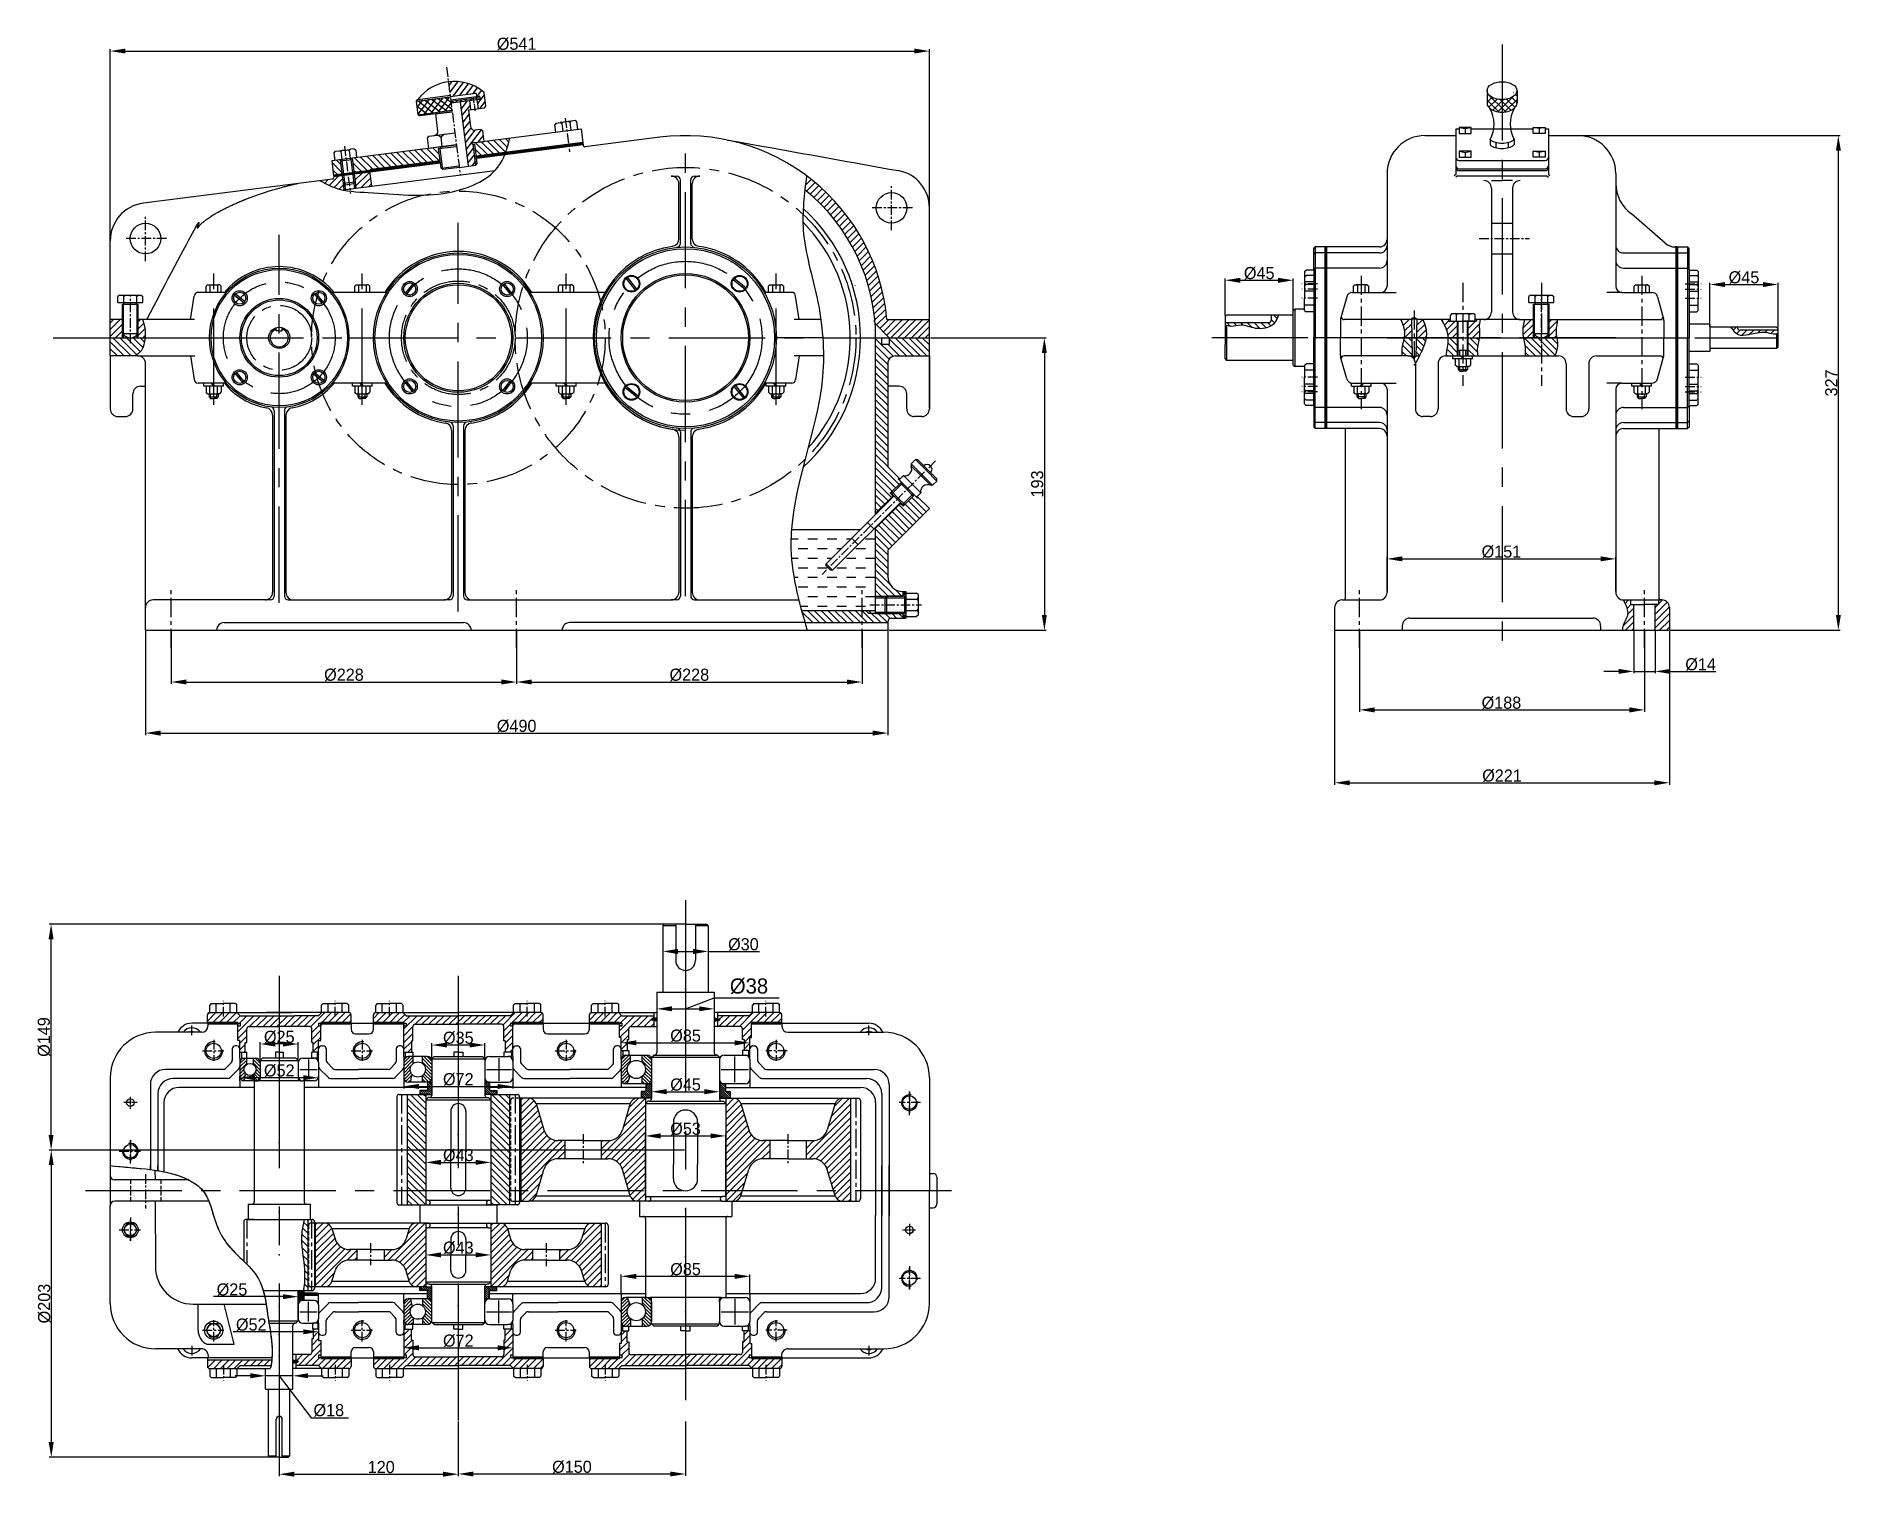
# Model space of a CAD drawing. Header units: millimetres. Extents: x 195 to 1387, y 105 to 1062.
import ezdxf

# ---------------------------------------------------------------- set-up
doc = ezdxf.new("R2010")
doc.units = ezdxf.units.MM
doc.header["$PDSIZE"] = -1
for name, pattern in [('CENTER', [10.16, 6.35, -1.27, 1.27, -1.27]), ('CENTERX2', [20.32, 12.7, -2.54, 2.54, -2.54]), ('HIDDEN', [1.905, 1.27, -0.635])]:
    doc.linetypes.add(name, pattern=pattern)
doc.layers.get('0').update_dxf_attribs({"lineweight": 30})
for name, color, linetype in [('中心线', 1, 'CENTER'), ('细线', 7, 'Continuous'), ('虚线', 7, 'HIDDEN')]:
    doc.layers.add(name, color=color, linetype=linetype)
doc.layers.add('特粗线', color=7, linetype='Continuous', lineweight=60)
doc.dimstyles.new('ISO-25', dxfattribs={"dimtxt": 8, "dimasz": 10, "dimexe": 1.25, "dimexo": 0.625, "dimtad": 1, "dimdec": 0, "dimtxsty": 'Standard', "dimcen": 2.5, "dimadec": 0, "dimazin": 0, "dimtfac": 1, "dimtdec": 0, "dimtmove": 0, "dimatfit": 3, "dimfxl": 1, "dimarcsym": 0})
pattern_1 = [(45, (474.122, 223.9434), (-2.245064, 2.245064), [])]

msp = doc.modelspace()

# ---------------------------------------------------------------- texts
at = {"layer": '细线', "attachment_point": 5}
for s, insert, char_height in [('%%c38', (666, 434.8), 10), ('%%c25', (324.7, 234.5), 8), ('%%c52', (337.4, 211.3), 8), ('%%c18', (388.6, 154.8), 8)]:
    msp.add_mtext(s, dxfattribs=dict(at, insert=insert, char_height=char_height))

# ---------------------------------------------------------------- blocks, each defined once
blk = doc.blocks.new('*D16')
at = {"layer": 'Defpoints', "color": 0, "transparency": 16777216}
for p in [(785.1, 1052.3), (244.3, 851), (785.1, 816)]:
    blk.add_point(p, dxfattribs=at)
at = {"layer": '细线', "color": 0, "lineweight": -2, "transparency": 16777216}
for p, q in [((244.3, 851.7), (244.3, 1053.6)), ((254.3, 1052.3), (775.1, 1052.3)), ((785.1, 816.7), (785.1, 1053.6))]:
    blk.add_line(p, q, dxfattribs=at)
at = {"layer": '细线', "color": 0, "transparency": 16777216}
for points in [[(254.3, 1054), (254.3, 1050.7), (244.3, 1052.3)], [(775.1, 1054), (775.1, 1050.7), (785.1, 1052.3)]]:
    blk.add_solid(points, dxfattribs=at)
at = {"layer": '细线', "color": 0, "transparency": 16777216, "insert": (512.6, 1057), "char_height": 8, "attachment_point": 5}
blk.add_mtext('%%c541', dxfattribs=at)
blk = doc.blocks.new('*D17')
at = {"layer": 'Defpoints', "color": 0, "transparency": 16777216}
for p in [(1052.6, 669.9), (1273.6, 669.9), (1273.6, 569.2)]:
    blk.add_point(p, dxfattribs=at)
at = {"layer": '细线', "color": 0, "lineweight": -2, "transparency": 16777216}
for p, q in [((1052.6, 669.3), (1052.6, 567.9)), ((1273.6, 669.3), (1273.6, 567.9)), ((1062.6, 569.2), (1263.6, 569.2))]:
    blk.add_line(p, q, dxfattribs=at)
at = {"layer": '细线', "color": 0, "transparency": 16777216}
for points in [[(1062.6, 570.8), (1062.6, 567.5), (1052.6, 569.2)], [(1263.6, 570.8), (1263.6, 567.5), (1273.6, 569.2)]]:
    blk.add_solid(points, dxfattribs=at)
at = {"layer": '细线', "color": 0, "transparency": 16777216, "insert": (1163.1, 573.8), "char_height": 8, "attachment_point": 5}
blk.add_mtext('%%c221', dxfattribs=at)
blk = doc.blocks.new('*D19')
at = {"layer": 'Defpoints', "color": 0, "transparency": 16777216}
for p in [(785.1, 863), (757.6, 669.9), (861, 669.9)]:
    blk.add_point(p, dxfattribs=at)
at = {"layer": '细线', "color": 0, "lineweight": -2, "transparency": 16777216}
for p, q in [((785.7, 863), (862.2, 863)), ((861, 853), (861, 679.9)), ((758.2, 669.9), (862.2, 669.9))]:
    blk.add_line(p, q, dxfattribs=at)
at = {"layer": '细线', "color": 0, "transparency": 16777216}
for points in [[(859.3, 853), (862.6, 853), (861, 863)], [(859.3, 679.9), (862.6, 679.9), (861, 669.9)]]:
    blk.add_solid(points, dxfattribs=at)
at = {"layer": '细线', "color": 0, "transparency": 16777216, "insert": (856.3, 766.5), "char_height": 8, "attachment_point": 5, "rotation": 90}
blk.add_mtext('193', dxfattribs=at)
blk = doc.blocks.new('*D23')
at = {"layer": 'Defpoints', "color": 0, "transparency": 16777216}
for p in [(474.1, 148.1), (355.9, 120.5), (474.1, 112.6)]:
    blk.add_point(p, dxfattribs=at)
at = {"layer": '细线', "color": 0, "lineweight": -2, "transparency": 16777216}
for p, q in [((474.1, 147.5), (474.1, 111.4)), ((355.9, 119.9), (355.9, 111.4)), ((365.9, 112.6), (464.1, 112.6))]:
    blk.add_line(p, q, dxfattribs=at)
at = {"layer": '细线', "color": 0, "transparency": 16777216}
for points in [[(365.9, 114.3), (365.9, 111), (355.9, 112.6)], [(464.1, 114.3), (464.1, 111), (474.1, 112.6)]]:
    blk.add_solid(points, dxfattribs=at)
at = {"layer": '细线', "color": 0, "transparency": 16777216, "insert": (423.2, 117.3), "char_height": 8, "attachment_point": 5}
blk.add_mtext('120', dxfattribs=at)
blk = doc.blocks.new('*D24')
at = {"layer": 'Defpoints', "color": 0, "transparency": 16777216}
for p in [(474.1, 148.1), (624.1, 148.1), (624.1, 112.8)]:
    blk.add_point(p, dxfattribs=at)
at = {"layer": '细线', "color": 0, "lineweight": -2, "transparency": 16777216}
for p, q in [((474.1, 147.5), (474.1, 111.5)), ((624.1, 147.5), (624.1, 111.5)), ((484.1, 112.8), (614.1, 112.8))]:
    blk.add_line(p, q, dxfattribs=at)
at = {"layer": '细线', "color": 0, "transparency": 16777216}
for points in [[(484.1, 114.4), (484.1, 111.1), (474.1, 112.8)], [(614.1, 114.4), (614.1, 111.1), (624.1, 112.8)]]:
    blk.add_solid(points, dxfattribs=at)
at = {"layer": '细线', "color": 0, "transparency": 16777216, "insert": (549.1, 117.4), "char_height": 8, "attachment_point": 5}
blk.add_mtext('%%c150', dxfattribs=at)
blk = doc.blocks.new('*D25')
at = {"layer": 'Defpoints', "color": 0, "transparency": 16777216}
for p in [(1193.7, 996.5), (1273.6, 669.9), (1385.1, 669.9)]:
    blk.add_point(p, dxfattribs=at)
at = {"layer": '细线', "color": 0, "lineweight": -2, "transparency": 16777216}
for p, q in [((1194.3, 996.5), (1386.4, 996.5)), ((1385.1, 986.5), (1385.1, 679.9)), ((1274.3, 669.9), (1386.4, 669.9))]:
    blk.add_line(p, q, dxfattribs=at)
at = {"layer": '细线', "color": 0, "transparency": 16777216}
for points in [[(1383.5, 986.5), (1386.8, 986.5), (1385.1, 996.5)], [(1383.5, 679.9), (1386.8, 679.9), (1385.1, 669.9)]]:
    blk.add_solid(points, dxfattribs=at)
at = {"layer": '细线', "color": 0, "transparency": 16777216, "insert": (1380.5, 833.2), "char_height": 8, "attachment_point": 5, "rotation": 90}
blk.add_mtext('327', dxfattribs=at)
blk = doc.blocks.new('*D27')
at = {"layer": 'Defpoints', "color": 0, "transparency": 16777216}
for p in [(1238.2, 717), (1087.2, 694.9), (1238.2, 694.9)]:
    blk.add_point(p, dxfattribs=at)
at = {"layer": '细线', "color": 0, "lineweight": -2, "transparency": 16777216}
for p, q in [((1087.2, 695.6), (1087.2, 718.3)), ((1097.2, 717), (1228.2, 717)), ((1238.2, 695.6), (1238.2, 718.3))]:
    blk.add_line(p, q, dxfattribs=at)
at = {"layer": '细线', "color": 0, "transparency": 16777216}
for points in [[(1097.2, 718.7), (1097.2, 715.4), (1087.2, 717)], [(1228.2, 718.7), (1228.2, 715.4), (1238.2, 717)]]:
    blk.add_solid(points, dxfattribs=at)
at = {"layer": '细线', "color": 0, "transparency": 16777216, "insert": (1162.7, 721.7), "char_height": 8, "attachment_point": 5}
blk.add_mtext('%%c151', dxfattribs=at)
blk = doc.blocks.new('*D28')
at = {"layer": 'Defpoints', "color": 0, "transparency": 16777216}
for p in [(1069.1, 669.9), (1257.2, 669.9), (1257.2, 617.3)]:
    blk.add_point(p, dxfattribs=at)
at = {"layer": '细线', "color": 0, "lineweight": -2, "transparency": 16777216}
for p, q in [((1069.1, 669.3), (1069.1, 616.1)), ((1257.2, 669.3), (1257.2, 616.1)), ((1079.1, 617.3), (1247.2, 617.3))]:
    blk.add_line(p, q, dxfattribs=at)
at = {"layer": '细线', "color": 0, "transparency": 16777216}
for points in [[(1079.1, 619), (1079.1, 615.6), (1069.1, 617.3)], [(1247.2, 619), (1247.2, 615.6), (1257.2, 617.3)]]:
    blk.add_solid(points, dxfattribs=at)
at = {"layer": '细线', "color": 0, "transparency": 16777216, "insert": (1162.7, 621.9), "char_height": 8, "attachment_point": 5}
blk.add_mtext('%%c188', dxfattribs=at)
blk = doc.blocks.new('*D33')
at = {"layer": 'Defpoints', "color": 0, "transparency": 16777216}
for p in [(205.3, 475.9), (624.1, 475.9), (624.1, 326.7)]:
    blk.add_point(p, dxfattribs=at)
at = {"layer": '细线', "color": 0, "lineweight": -2, "transparency": 16777216}
for p, q in [((623.5, 475.9), (204, 475.9)), ((205.3, 336.7), (205.3, 465.9)), ((623.5, 326.7), (204, 326.7))]:
    blk.add_line(p, q, dxfattribs=at)
at = {"layer": '细线', "color": 0, "transparency": 16777216}
for points in [[(203.6, 465.9), (206.9, 465.9), (205.3, 475.9)], [(203.6, 336.7), (206.9, 336.7), (205.3, 326.7)]]:
    blk.add_solid(points, dxfattribs=at)
at = {"layer": '细线', "color": 0, "transparency": 16777216, "insert": (200.6, 401.3), "char_height": 8, "attachment_point": 5, "rotation": 90}
blk.add_mtext('%%c149', dxfattribs=at)
blk = doc.blocks.new('*D34')
at = {"layer": 'Defpoints', "color": 0, "transparency": 16777216}
for p in [(267.6, 669.9), (757.6, 669.9), (757.6, 602)]:
    blk.add_point(p, dxfattribs=at)
at = {"layer": '细线', "color": 0, "lineweight": -2, "transparency": 16777216}
for p, q in [((267.6, 669.3), (267.6, 600.7)), ((757.6, 669.3), (757.6, 600.7)), ((277.6, 602), (747.6, 602))]:
    blk.add_line(p, q, dxfattribs=at)
at = {"layer": '细线', "color": 0, "transparency": 16777216}
for points in [[(277.6, 603.7), (277.6, 600.3), (267.6, 602)], [(747.6, 603.7), (747.6, 600.3), (757.6, 602)]]:
    blk.add_solid(points, dxfattribs=at)
at = {"layer": '细线', "color": 0, "transparency": 16777216, "insert": (512.6, 606.6), "char_height": 8, "attachment_point": 5}
blk.add_mtext('%%c490', dxfattribs=at)
blk = doc.blocks.new('*D36')
at = {"layer": 'Defpoints', "color": 0, "transparency": 16777216}
for p in [(284.6, 669.9), (512.6, 669.9), (512.6, 635.7)]:
    blk.add_point(p, dxfattribs=at)
at = {"layer": '细线', "color": 0, "lineweight": -2, "transparency": 16777216}
for p, q in [((284.6, 669.3), (284.6, 634.5)), ((512.6, 669.3), (512.6, 634.5)), ((294.6, 635.7), (502.6, 635.7))]:
    blk.add_line(p, q, dxfattribs=at)
at = {"layer": '细线', "color": 0, "transparency": 16777216}
for points in [[(294.6, 637.4), (294.6, 634.1), (284.6, 635.7)], [(502.6, 637.4), (502.6, 634.1), (512.6, 635.7)]]:
    blk.add_solid(points, dxfattribs=at)
at = {"layer": '细线', "color": 0, "transparency": 16777216, "insert": (398.6, 640.4), "char_height": 8, "attachment_point": 5}
blk.add_mtext('%%c228', dxfattribs=at)
blk = doc.blocks.new('*D37')
at = {"layer": 'Defpoints', "color": 0, "transparency": 16777216}
for p in [(1250.2, 669.9), (1264.2, 669.9), (1264.2, 642.7)]:
    blk.add_point(p, dxfattribs=at)
at = {"layer": '细线', "color": 0, "lineweight": -2, "transparency": 16777216}
for p, q in [((1250.2, 669.3), (1250.2, 641.5)), ((1264.2, 669.3), (1264.2, 641.5)), ((1240.2, 642.7), (1230.2, 642.7)), ((1250.2, 642.7), (1264.2, 642.7)), ((1274.2, 642.7), (1304.2, 642.7))]:
    blk.add_line(p, q, dxfattribs=at)
at = {"layer": '细线', "color": 0, "transparency": 16777216}
for points in [[(1240.2, 644.4), (1240.2, 641.1), (1250.2, 642.7)], [(1274.2, 644.4), (1274.2, 641.1), (1264.2, 642.7)]]:
    blk.add_solid(points, dxfattribs=at)
at = {"layer": '细线', "color": 0, "transparency": 16777216, "insert": (1294.2, 647.3), "char_height": 8, "attachment_point": 5}
blk.add_mtext('%%c14', dxfattribs=at)
blk = doc.blocks.new('*D38')
at = {"layer": 'Defpoints', "color": 0, "transparency": 16777216}
for p in [(474.1, 326.7), (205.4, 123.8), (355.9, 123.8)]:
    blk.add_point(p, dxfattribs=at)
at = {"layer": '细线', "color": 0, "lineweight": -2, "transparency": 16777216}
for p, q in [((473.5, 326.7), (204.1, 326.7)), ((205.4, 316.7), (205.4, 133.8)), ((355.3, 123.8), (204.1, 123.8))]:
    blk.add_line(p, q, dxfattribs=at)
at = {"layer": '细线', "color": 0, "transparency": 16777216}
for points in [[(203.7, 316.7), (207, 316.7), (205.4, 326.7)], [(203.7, 133.8), (207, 133.8), (205.4, 123.8)]]:
    blk.add_solid(points, dxfattribs=at)
at = {"layer": '细线', "color": 0, "transparency": 16777216, "insert": (200.8, 225.3), "char_height": 8, "attachment_point": 5, "rotation": 90}
blk.add_mtext('%%c203', dxfattribs=at)
blk = doc.blocks.new('*D40')
at = {"layer": 'Defpoints', "color": 0, "transparency": 16777216}
for p in [(512.6, 669.9), (740.6, 669.9), (740.6, 635.7)]:
    blk.add_point(p, dxfattribs=at)
at = {"layer": '细线', "color": 0, "lineweight": -2, "transparency": 16777216}
for p, q in [((512.6, 669.3), (512.6, 634.5)), ((740.6, 669.3), (740.6, 634.5)), ((522.6, 635.7), (730.6, 635.7))]:
    blk.add_line(p, q, dxfattribs=at)
at = {"layer": '细线', "color": 0, "transparency": 16777216}
for points in [[(522.6, 637.4), (522.6, 634.1), (512.6, 635.7)], [(730.6, 637.4), (730.6, 634.1), (740.6, 635.7)]]:
    blk.add_solid(points, dxfattribs=at)
at = {"layer": '细线', "color": 0, "transparency": 16777216, "insert": (626.6, 640.4), "char_height": 8, "attachment_point": 5}
blk.add_mtext('%%c228', dxfattribs=at)
blk = doc.blocks.new('*D41')
at = {"layer": 'Defpoints', "color": 0, "transparency": 16777216}
for p in [(1025.3, 901), (980.3, 877), (1025.3, 878)]:
    blk.add_point(p, dxfattribs=at)
at = {"layer": '细线', "color": 0, "lineweight": -2, "transparency": 16777216}
for p, q in [((980.3, 877.7), (980.3, 902.2)), ((990.3, 901), (1015.3, 901)), ((1025.3, 878.7), (1025.3, 902.2))]:
    blk.add_line(p, q, dxfattribs=at)
at = {"layer": '细线', "color": 0, "transparency": 16777216}
for points in [[(990.3, 902.6), (990.3, 899.3), (980.3, 901)], [(1015.3, 902.6), (1015.3, 899.3), (1025.3, 901)]]:
    blk.add_solid(points, dxfattribs=at)
at = {"layer": '细线', "color": 0, "transparency": 16777216, "insert": (1002.8, 905.6), "char_height": 8, "attachment_point": 5}
blk.add_mtext('%%c45', dxfattribs=at)
blk = doc.blocks.new('*D42')
at = {"layer": 'Defpoints', "color": 0, "transparency": 16777216}
for p in [(1345.3, 898.2), (1300.3, 870), (1345.3, 869)]:
    blk.add_point(p, dxfattribs=at)
at = {"layer": '细线', "color": 0, "lineweight": -2, "transparency": 16777216}
for p, q in [((1300.3, 870.7), (1300.3, 899.4)), ((1310.3, 898.2), (1335.3, 898.2)), ((1345.3, 869.7), (1345.3, 899.4))]:
    blk.add_line(p, q, dxfattribs=at)
at = {"layer": '细线', "color": 0, "transparency": 16777216}
for points in [[(1310.3, 899.8), (1310.3, 896.5), (1300.3, 898.2)], [(1335.3, 899.8), (1335.3, 896.5), (1345.3, 898.2)]]:
    blk.add_solid(points, dxfattribs=at)
at = {"layer": '细线', "color": 0, "transparency": 16777216, "insert": (1322.8, 902.8), "char_height": 8, "attachment_point": 5}
blk.add_mtext('%%c45', dxfattribs=at)
blk = doc.blocks.new('*D43')
at = {"layer": 'Defpoints', "color": 0, "transparency": 16777216}
for p in [(609.1, 474.9), (639.1, 474.9), (639.1, 457.8)]:
    blk.add_point(p, dxfattribs=at)
at = {"layer": '细线', "color": 0, "lineweight": -2, "transparency": 16777216}
for p, q in [((609.1, 474.3), (609.1, 456.5)), ((639.1, 474.3), (639.1, 456.5)), ((619.1, 457.8), (629.1, 457.8)), ((639.1, 457.8), (672.9, 457.8))]:
    blk.add_line(p, q, dxfattribs=at)
at = {"layer": '细线', "color": 0, "transparency": 16777216}
for points in [[(619.1, 459.5), (619.1, 456.1), (609.1, 457.8)], [(629.1, 459.5), (629.1, 456.1), (639.1, 457.8)]]:
    blk.add_solid(points, dxfattribs=at)
at = {"layer": '细线', "color": 0, "transparency": 16777216, "insert": (662.3, 462.4), "char_height": 8, "attachment_point": 5}
blk.add_mtext('%%c30', dxfattribs=at)
blk = doc.blocks.new('*D45')
at = {"layer": 'Defpoints', "color": 0, "transparency": 16777216}
for p in [(601.6, 386.4), (646.6, 386.4), (646.6, 365.2)]:
    blk.add_point(p, dxfattribs=at)
at = {"layer": '细线', "color": 0, "lineweight": -2, "transparency": 16777216}
for p, q in [((601.6, 385.8), (601.6, 363.9)), ((646.6, 385.8), (646.6, 363.9)), ((611.6, 365.2), (636.6, 365.2))]:
    blk.add_line(p, q, dxfattribs=at)
at = {"layer": '细线', "color": 0, "transparency": 16777216}
for points in [[(611.6, 366.9), (611.6, 363.5), (601.6, 365.2)], [(636.6, 366.9), (636.6, 363.5), (646.6, 365.2)]]:
    blk.add_solid(points, dxfattribs=at)
at = {"layer": '细线', "color": 0, "transparency": 16777216, "insert": (624.1, 369.8), "char_height": 8, "attachment_point": 5}
blk.add_mtext('%%c45', dxfattribs=at)
blk = doc.blocks.new('*D46')
at = {"layer": 'Defpoints', "color": 0, "transparency": 16777216}
for p in [(650.6, 336), (597.6, 296), (650.6, 296)]:
    blk.add_point(p, dxfattribs=at)
at = {"layer": '细线', "color": 0, "lineweight": -2, "transparency": 16777216}
for p, q in [((597.6, 296.6), (597.6, 337.3)), ((607.6, 336), (640.6, 336)), ((650.6, 296.6), (650.6, 337.3))]:
    blk.add_line(p, q, dxfattribs=at)
at = {"layer": '细线', "color": 0, "transparency": 16777216}
for points in [[(607.6, 337.7), (607.6, 334.3), (597.6, 336)], [(640.6, 337.7), (640.6, 334.3), (650.6, 336)]]:
    blk.add_solid(points, dxfattribs=at)
at = {"layer": '细线', "color": 0, "transparency": 16777216, "insert": (624.1, 340.6), "char_height": 8, "attachment_point": 5}
blk.add_mtext('%%c53', dxfattribs=at)
blk = doc.blocks.new('*D48')
at = {"layer": 'Defpoints', "color": 0, "transparency": 16777216}
for p in [(666.6, 243.3), (581.6, 231.9), (666.6, 231.9)]:
    blk.add_point(p, dxfattribs=at)
at = {"layer": '细线', "color": 0, "lineweight": -2, "transparency": 16777216}
for p, q in [((581.6, 232.5), (581.6, 244.5)), ((591.6, 243.3), (656.6, 243.3)), ((666.6, 232.5), (666.6, 244.5))]:
    blk.add_line(p, q, dxfattribs=at)
at = {"layer": '细线', "color": 0, "transparency": 16777216}
for points in [[(591.6, 244.9), (591.6, 241.6), (581.6, 243.3)], [(656.6, 244.9), (656.6, 241.6), (666.6, 243.3)]]:
    blk.add_solid(points, dxfattribs=at)
at = {"layer": '细线', "color": 0, "transparency": 16777216, "insert": (624.1, 247.9), "char_height": 8, "attachment_point": 5}
blk.add_mtext('%%c85', dxfattribs=at)
blk = doc.blocks.new('*D49')
at = {"layer": 'Defpoints', "color": 0, "transparency": 16777216}
for p in [(456.6, 396), (456.6, 386.9), (491.6, 385.4)]:
    blk.add_point(p, dxfattribs=at)
at = {"layer": '细线', "color": 0, "lineweight": -2, "transparency": 16777216}
for p, q in [((456.6, 387.6), (456.6, 397.3)), ((481.6, 396), (466.6, 396)), ((491.6, 386.1), (491.6, 397.3))]:
    blk.add_line(p, q, dxfattribs=at)
at = {"layer": '细线', "color": 0, "transparency": 16777216}
for points in [[(466.6, 397.7), (466.6, 394.4), (456.6, 396)], [(481.6, 397.7), (481.6, 394.4), (491.6, 396)]]:
    blk.add_solid(points, dxfattribs=at)
at = {"layer": '细线', "color": 0, "transparency": 16777216, "insert": (474.1, 400.7), "char_height": 8, "attachment_point": 5}
blk.add_mtext('%%c35', dxfattribs=at)
blk = doc.blocks.new('*D50')
at = {"layer": 'Defpoints', "color": 0, "transparency": 16777216}
for p in [(438.1, 374.4), (510.1, 374.4), (510.1, 368.7)]:
    blk.add_point(p, dxfattribs=at)
at = {"layer": '细线', "color": 0, "lineweight": -2, "transparency": 16777216}
for p, q in [((438.1, 373.8), (438.1, 367.4)), ((510.1, 373.8), (510.1, 367.4)), ((448.1, 368.7), (500.1, 368.7))]:
    blk.add_line(p, q, dxfattribs=at)
at = {"layer": '细线', "color": 0, "transparency": 16777216}
for points in [[(448.1, 370.3), (448.1, 367), (438.1, 368.7)], [(500.1, 370.3), (500.1, 367), (510.1, 368.7)]]:
    blk.add_solid(points, dxfattribs=at)
at = {"layer": '细线', "color": 0, "transparency": 16777216, "insert": (474.1, 373.3), "char_height": 8, "attachment_point": 5}
blk.add_mtext('%%c72', dxfattribs=at)
blk = doc.blocks.new('*D51')
at = {"layer": 'Defpoints', "color": 0, "transparency": 16777216}
for p in [(452.6, 359.9), (495.6, 359.9), (495.6, 318.5)]:
    blk.add_point(p, dxfattribs=at)
at = {"layer": '细线', "color": 0, "lineweight": -2, "transparency": 16777216}
for p, q in [((452.6, 359.3), (452.6, 317.3)), ((495.6, 359.3), (495.6, 317.3)), ((462.6, 318.5), (485.6, 318.5))]:
    blk.add_line(p, q, dxfattribs=at)
at = {"layer": '细线', "color": 0, "transparency": 16777216}
for points in [[(462.6, 320.2), (462.6, 316.9), (452.6, 318.5)], [(485.6, 320.2), (485.6, 316.9), (495.6, 318.5)]]:
    blk.add_solid(points, dxfattribs=at)
at = {"layer": '细线', "color": 0, "transparency": 16777216, "insert": (474.1, 323.2), "char_height": 8, "attachment_point": 5}
blk.add_mtext('%%c43', dxfattribs=at)
blk = doc.blocks.new('*D52')
at = {"layer": 'Defpoints', "color": 0, "transparency": 16777216}
for p in [(452.6, 275.4), (495.6, 275.4), (495.6, 257.4)]:
    blk.add_point(p, dxfattribs=at)
at = {"layer": '细线', "color": 0, "lineweight": -2, "transparency": 16777216}
for p, q in [((452.6, 274.8), (452.6, 256.2)), ((495.6, 274.8), (495.6, 256.2)), ((462.6, 257.4), (485.6, 257.4))]:
    blk.add_line(p, q, dxfattribs=at)
at = {"layer": '细线', "color": 0, "transparency": 16777216}
for points in [[(462.6, 259.1), (462.6, 255.8), (452.6, 257.4)], [(485.6, 259.1), (485.6, 255.8), (495.6, 257.4)]]:
    blk.add_solid(points, dxfattribs=at)
at = {"layer": '细线', "color": 0, "transparency": 16777216, "insert": (474.1, 262.1), "char_height": 8, "attachment_point": 5}
blk.add_mtext('%%c43', dxfattribs=at)
blk = doc.blocks.new('*D53')
at = {"layer": 'Defpoints', "color": 0, "transparency": 16777216}
for p in [(581.6, 393.4), (666.6, 397.5), (666.6, 393.4)]:
    blk.add_point(p, dxfattribs=at)
at = {"layer": '细线', "color": 0, "lineweight": -2, "transparency": 16777216}
for p, q in [((581.6, 394.1), (581.6, 398.7)), ((591.6, 397.5), (656.6, 397.5)), ((666.6, 394.1), (666.6, 398.7))]:
    blk.add_line(p, q, dxfattribs=at)
at = {"layer": '细线', "color": 0, "transparency": 16777216}
for points in [[(591.6, 399.1), (591.6, 395.8), (581.6, 397.5)], [(656.6, 399.1), (656.6, 395.8), (666.6, 397.5)]]:
    blk.add_solid(points, dxfattribs=at)
at = {"layer": '细线', "color": 0, "transparency": 16777216, "insert": (624.1, 402.1), "char_height": 8, "attachment_point": 5}
blk.add_mtext('%%c85', dxfattribs=at)
blk = doc.blocks.new('*D54')
at = {"layer": 'Defpoints', "color": 0, "transparency": 16777216}
for p in [(438.1, 208.4), (510.1, 208.4), (510.1, 196.1)]:
    blk.add_point(p, dxfattribs=at)
at = {"layer": '细线', "color": 0, "lineweight": -2, "transparency": 16777216}
for p, q in [((438.1, 207.8), (438.1, 194.9)), ((510.1, 207.8), (510.1, 194.9)), ((448.1, 196.1), (500.1, 196.1))]:
    blk.add_line(p, q, dxfattribs=at)
at = {"layer": '细线', "color": 0, "transparency": 16777216}
for points in [[(448.1, 197.8), (448.1, 194.4), (438.1, 196.1)], [(500.1, 197.8), (500.1, 194.4), (510.1, 196.1)]]:
    blk.add_solid(points, dxfattribs=at)
at = {"layer": '细线', "color": 0, "transparency": 16777216, "insert": (474.1, 200.7), "char_height": 8, "attachment_point": 5}
blk.add_mtext('%%c72', dxfattribs=at)
blk = doc.blocks.new('*D55')
at = {"layer": 'Defpoints', "color": 0, "transparency": 16777216}
for p in [(343.4, 396.7), (343.4, 385.9), (368.4, 385.9)]:
    blk.add_point(p, dxfattribs=at)
at = {"layer": '细线', "color": 0, "lineweight": -2, "transparency": 16777216}
for p, q in [((343.4, 386.6), (343.4, 397.9)), ((358.4, 396.7), (353.4, 396.7)), ((368.4, 386.6), (368.4, 397.9))]:
    blk.add_line(p, q, dxfattribs=at)
at = {"layer": '细线', "color": 0, "transparency": 16777216}
for points in [[(353.4, 398.3), (353.4, 395), (343.4, 396.7)], [(358.4, 398.3), (358.4, 395), (368.4, 396.7)]]:
    blk.add_solid(points, dxfattribs=at)
at = {"layer": '细线', "color": 0, "transparency": 16777216, "insert": (355.9, 401.3), "char_height": 8, "attachment_point": 5}
blk.add_mtext('%%c25', dxfattribs=at)
blk = doc.blocks.new('*D56')
at = {"layer": 'Defpoints', "color": 0, "transparency": 16777216}
for p in [(329.9, 375.4), (329.9, 374.4), (381.9, 375.4)]:
    blk.add_point(p, dxfattribs=at)
at = {"layer": '细线', "color": 0, "lineweight": -2, "transparency": 16777216}
for p, q in [((329.9, 374.8), (329.9, 373.2)), ((371.9, 374.4), (339.9, 374.4)), ((381.9, 374.8), (381.9, 373.2))]:
    blk.add_line(p, q, dxfattribs=at)
at = {"layer": '细线', "color": 0, "transparency": 16777216}
for points in [[(339.9, 376.1), (339.9, 372.8), (329.9, 374.4)], [(371.9, 376.1), (371.9, 372.8), (381.9, 374.4)]]:
    blk.add_solid(points, dxfattribs=at)
at = {"layer": '细线', "color": 0, "transparency": 16777216, "insert": (355.9, 379.1), "char_height": 8, "attachment_point": 5}
blk.add_mtext('%%c52', dxfattribs=at)

# ---------------------------------------------------------------- dimensions: what is measured, and where the dimension line sits
at = {"layer": '细线'}
for base, p1, p2, picture, middle in [((785.1, 1052.3), (244.3, 851), (785.1, 816), '*D16', (512.6, 1052.3)), ((757.6, 602), (267.6, 669.9), (757.6, 669.9), '*D34', (512.6, 602)), ((740.6, 635.7), (512.6, 669.9), (740.6, 669.9), '*D40', (626.6, 635.7)), ((1273.6, 569.2), (1052.6, 669.9), (1273.6, 669.9), '*D17', (1163.1, 569.2)), ((1257.2, 617.3), (1069.1, 669.9), (1257.2, 669.9), '*D28', (1162.7, 617.3)), ((510.1, 368.7), (438.1, 374.4), (510.1, 374.4), '*D50', (474.1, 368.7)), ((624.1, 112.8), (474.1, 148.1), (624.1, 148.1), '*D24', (549.1, 112.8))]:
    dim = msp.add_linear_dim(base=base, p1=p1, p2=p2, dimstyle='ISO-25', override={"dimpost": '%%c<>'}, dxfattribs=at)
    dim.commit()
    dim.dimension.update_dxf_attribs({"geometry": picture, "text_midpoint": middle, "dimtype": 160})
dim = msp.add_linear_dim(base=(1385.1, 669.9), p1=(1193.7, 996.5), p2=(1273.6, 669.9), angle=90, text='327', dimstyle='ISO-25', override={"dimpost": '%%c<>'}, dxfattribs=at)
dim.commit()
dim.dimension.update_dxf_attribs({"geometry": '*D25', "text_midpoint": (1385.1, 833.2), "dimtype": 160})
for base, p1, p2, picture, middle in [((1025.3, 901), (980.3, 877), (1025.3, 878), '*D41', (1002.8, 905.6)), ((1345.3, 898.2), (1300.3, 870), (1345.3, 869), '*D42', (1322.8, 902.8)), ((1238.2, 717), (1087.2, 694.9), (1238.2, 694.9), '*D27', (1162.7, 721.7)), ((512.6, 635.7), (284.6, 669.9), (512.6, 669.9), '*D36', (398.6, 640.4)), ((1264.2, 642.7), (1250.2, 669.9), (1264.2, 669.9), '*D37', (1294.2, 647.3)), ((343.4, 396.7), (368.4, 385.9), (343.4, 385.9), '*D55', (355.9, 401.3)), ((456.6, 396), (491.6, 385.4), (456.6, 386.9), '*D49', (474.1, 400.7)), ((666.6, 397.5), (581.6, 393.4), (666.6, 393.4), '*D53', (624.1, 402.1)), ((329.9, 374.4), (381.9, 375.4), (329.9, 375.4), '*D56', (355.9, 379.1)), ((495.6, 318.5), (452.6, 359.9), (495.6, 359.9), '*D51', (474.1, 323.2)), ((495.6, 257.4), (452.6, 275.4), (495.6, 275.4), '*D52', (474.1, 262.1)), ((666.6, 243.3), (581.6, 231.9), (666.6, 231.9), '*D48', (624.1, 247.9)), ((510.1, 196.1), (438.1, 208.4), (510.1, 208.4), '*D54', (474.1, 200.7))]:
    dim = msp.add_linear_dim(base=base, p1=p1, p2=p2, dimstyle='ISO-25', override={"dimpost": '%%c<>'}, dxfattribs=at)
    dim.commit()
    dim.dimension.update_dxf_attribs({"geometry": picture, "text_midpoint": middle})
dim = msp.add_linear_dim(base=(861, 669.9), p1=(785.1, 863), p2=(757.6, 669.9), angle=90, text='193', dimstyle='ISO-25', override={"dimpost": '%%c<>'}, dxfattribs=at)
dim.commit()
dim.dimension.update_dxf_attribs({"geometry": '*D19', "text_midpoint": (856.3, 766.5)})
dim = msp.add_linear_dim(base=(205.3, 475.9), p1=(624.1, 326.7), p2=(624.1, 475.9), angle=90, dimstyle='ISO-25', override={"dimpost": '%%c<>'}, dxfattribs=at)
dim.commit()
dim.dimension.update_dxf_attribs({"geometry": '*D33', "text_midpoint": (205.3, 401.3), "dimtype": 160})
for base, p1, p2, text, picture, middle in [((639.1, 457.8), (609.1, 474.9), (639.1, 474.9), '%%c30', '*D43', (662.3, 457.8)), ((474.1, 112.6), (355.9, 120.5), (474.1, 148.1), '120', '*D23', (423.2, 112.6))]:
    dim = msp.add_linear_dim(base=base, p1=p1, p2=p2, text=text, dimstyle='ISO-25', override={"dimpost": '%%c<>'}, dxfattribs=at)
    dim.commit()
    dim.dimension.update_dxf_attribs({"geometry": picture, "text_midpoint": middle, "dimtype": 160})
for base, p1, p2, text, picture, middle in [((646.6, 365.2), (601.6, 386.4), (646.6, 386.4), '%%c45', '*D45', (624.1, 369.8)), ((650.6, 336), (597.6, 296), (650.6, 296), '%%c53', '*D46', (624.1, 340.6))]:
    dim = msp.add_linear_dim(base=base, p1=p1, p2=p2, text=text, dimstyle='ISO-25', override={"dimpost": '%%c<>'}, dxfattribs=at)
    dim.commit()
    dim.dimension.update_dxf_attribs({"geometry": picture, "text_midpoint": middle})
dim = msp.add_linear_dim(base=(205.4, 123.8), p1=(474.1, 326.7), p2=(355.9, 123.8), angle=90, dimstyle='ISO-25', override={"dimpost": '%%c<>'}, dxfattribs=at)
dim.commit()
dim.dimension.update_dxf_attribs({"geometry": '*D38', "text_midpoint": (200.8, 225.3)})

# ---------------------------------------------------------------- hatches: boundary and pattern name
at = {"layer": '细线'}
h = msp.add_hatch(dxfattribs=at)
h.set_pattern_fill('ANSI31', color=256, angle=7.2847)
h.set_pattern_definition([(52.2847, (0.1268, -0.992), (-2.511617, 1.942268), [])])
h.paths.add_polyline_path([(490.3, 999.7), (489.1, 1000.5), (485.2, 1000, -0.414214), (482.4, 1002.2), (481, 1013.6), (482.4, 1013.8), (481.7, 1019.7), (475.3, 1018.9), (480.7, 976.3), (485.7, 976.9), (483.9, 990.8), (483.4, 990.7), (483.3, 991.7), (491.2, 992.7)])
h.paths.add_polyline_path([(467.5, 1032), (468.8, 1022.4), (485.1, 1024.5, -0.414214), (486.2, 1023.6), (486.4, 1022.4), (487.9, 1022.5, -0.414214), (488.4, 1022.1), (488.6, 1020.6), (488.7, 1020.1), (488.2, 1020.1), (488.1, 1020.6), (486.6, 1020.4), (487.4, 1014.4), (491.4, 1014.9), (492.3, 1016), (491.1, 1025), (490, 1025.8, 0.200858)])
h = msp.add_hatch(dxfattribs=at)
h.set_pattern_fill('ANSI37', color=256, angle=90)
edge = h.paths.add_edge_path()
edge.add_ellipse((1163.1, 1026.2), major_axis=(-9.85, 0), ratio=0.595564, start_angle=0, end_angle=90, ccw=False)
edge.add_line((1153.3, 1026.2), (1153.3, 1025.2))
edge.add_line((1153.3, 1025.2), (1153.3, 1017.9))
edge.add_ellipse((1163.1, 1017.9), major_axis=(-9.85, 0), ratio=0.595564, start_angle=360, end_angle=396.0961)
edge.add_ellipse((1163.1, 1017.9), major_axis=(-9.85, 0), ratio=0.595564, start_angle=396.0961, end_angle=450)
edge.add_line((1163.1, 1012), (1163.1, 1020.3))
edge = h.paths.add_edge_path()
edge.add_ellipse((1163.1, 1017.9), major_axis=(-9.85, 0), ratio=0.595564, start_angle=503.9039, end_angle=540)
edge.add_line((1173, 1017.9), (1173, 1025.2))
edge.add_line((1173, 1025.2), (1173, 1026.2))
edge.add_ellipse((1163.1, 1026.2), major_axis=(-9.85, 0), ratio=0.595564, start_angle=90, end_angle=180, ccw=False)
edge.add_line((1163.1, 1020.3), (1163.1, 1012))
edge.add_ellipse((1163.1, 1017.9), major_axis=(-9.85, 0), ratio=0.595564, start_angle=450, end_angle=503.9039)
h = msp.add_hatch(dxfattribs=at)
h.set_pattern_fill('ANSI37', color=256, angle=97.2847)
h.set_pattern_definition([(142.28472, (96.0862, -238.0148), (-1.9422684, -2.511617), []), (232.28472, (96.0862, -238.0148), (2.511617, -1.9422684), [])])
h.paths.add_polyline_path([(469.9, 1013.2), (468.8, 1022.1), (446.5, 1019.3), (447.6, 1010.3)])
h = msp.add_hatch(color=256, dxfattribs=at)
h.dxf.hatch_style = 1
h.paths.add_polyline_path([(470.5, 1019.3), (470, 1019.2), (470.1, 1018.3), (470.6, 1018.3)])
h.paths.add_polyline_path([(472.6, 1018.6), (473.1, 1018.6), (473, 1019.6), (472.5, 1019.6)])
h.paths.add_polyline_path([(475.6, 1019), (476.1, 1019), (476, 1020), (475.5, 1019.9)])
h.paths.add_polyline_path([(478.7, 1019.4), (479.2, 1019.4), (479.1, 1020.4), (478.6, 1020.3)])
h.paths.add_polyline_path([(481.9, 1019.8), (482.4, 1019.8), (482.3, 1020.8), (481.8, 1020.8)])
h.paths.add_polyline_path([(485.8, 1020.3), (486.3, 1020.3), (486.2, 1021.3), (485.7, 1021.3)])
h = msp.add_hatch(dxfattribs=at)
h.set_pattern_fill('ANSI31', color=256, angle=90)
h.paths.add_polyline_path([(391.8, 969.9), (397.3, 970.6), (396, 980.6), (390.6, 979.9)])
h.paths.add_polyline_path([(404, 981.6), (405.2, 971.7), (415.5, 973, -0.414214), (416.4, 974.1), (462.1, 979.9), (461, 988.9)])
edge = h.paths.add_edge_path()
edge.add_line((484.8, 991.9), (485.9, 983))
edge.add_line((485.9, 983), (505.4, 985.5))
edge.add_spline(control_points=[(505.4, 985.5), (506.5, 988.5), (507.4, 991.6), (508.1, 994.9)], knot_values=[134.207706, 134.207706, 134.207706, 134.207706, 143.81942, 143.81942, 143.81942, 143.81942], degree=3, periodic=0)
edge.add_line((508.1, 994.9), (484.8, 991.9))
h = msp.add_hatch(dxfattribs=at)
h.set_pattern_fill('ANSI31', color=256)
edge = h.paths.add_edge_path()
edge.add_line((397.3, 970.6), (391.8, 969.9))
edge.add_line((391.8, 969.9), (391.9, 969))
edge.add_arc((391, 968.8), 1, -82.7153, 7.2847, ccw=False)
edge.add_line((391.1, 967.8), (382.8, 966.8))
edge.add_spline(control_points=[(382.8, 966.8), (386.1, 965), (390.9, 962.4), (396.2, 961), (397.8, 960.6)], knot_values=[0, 0, 0, 0, 11.220845, 16.333648, 16.333648, 16.333648, 16.333648], degree=3, periodic=0)
edge.add_line((397.8, 960.6), (398.6, 960.7))
edge.add_line((398.6, 960.7), (398, 965))
edge.add_line((398, 965), (397.3, 970.6))
h.paths.add_polyline_path([(415.5, 973), (405.2, 971.7), (405.9, 966), (406.5, 961.7), (416.8, 963.1)])
h.paths.add_polyline_path([(399.1, 964.1), (398, 965), (398.6, 960.7), (399.5, 960.9)])
h.paths.add_polyline_path([(405.9, 966), (405.1, 964.9), (405.5, 961.6), (406.5, 961.7)])
h = msp.add_hatch(dxfattribs=at)
h.set_pattern_fill('ANSI31', color=256)
edge = h.paths.add_edge_path()
edge.add_spline(control_points=[(704, 970), (703.7, 966.9), (703.3, 963.8), (702.9, 960.7)], knot_values=[0, 0, 0, 0, 9.232601, 9.232601, 9.232601, 9.232601], degree=3, periodic=0)
edge.add_arc((624.1, 863), 125.5, 4.272, 51.1045, ccw=False)
edge.add_line((749.3, 872.4), (758.6, 863))
edge.add_line((758.6, 863), (785.1, 863))
edge.add_line((785.1, 863), (785.1, 875))
edge.add_line((785.1, 875), (757.1, 875))
edge.add_arc((624.1, 863), 133.5, 5.1571, 53.2282)
h = msp.add_hatch(dxfattribs=at)
h.set_pattern_fill('ANSI31', color=256)
h.paths.add_polyline_path([(252.4, 875), (244.3, 875), (244.3, 863), (252.4, 863)])
edge = h.paths.add_edge_path()
edge.add_spline(control_points=[(267.2, 863), (267.4, 864.6), (267.6, 868.6), (266.4, 872.6), (265.6, 875)], knot_values=[0, 0, 0, 0, 4.596755, 12.249443, 12.249443, 12.249443, 12.249443], degree=3, periodic=0)
edge.add_line((265.6, 875), (262.8, 875))
edge.add_line((262.8, 875), (262.8, 865.9))
edge.add_line((262.8, 865.9), (262.8, 863))
edge.add_line((262.8, 863), (267.2, 863))
h.paths.add_polyline_path([(253.1, 865, -0.047041), (252.4, 865.9), (252.4, 863), (253.1, 863)])
h.paths.add_polyline_path([(262.8, 865.9, -0.047041), (262.1, 865), (262.1, 863), (262.8, 863)])
h = msp.add_hatch(dxfattribs=at)
h.set_pattern_fill('ANSI31', color=256, angle=90)
edge = h.paths.add_edge_path()
edge.add_spline(control_points=[(981.3, 871.1), (982.3, 870.8), (985.3, 870), (991.9, 872.5), (1000.7, 867.8), (1012.1, 869.9), (1014.7, 875.8), (1015.6, 878)], knot_values=[1.498811, 1.498811, 1.498811, 1.498811, 4.417883, 11.044477, 20.980971, 33.080141, 39.995309, 39.995309, 39.995309, 39.995309], degree=3, periodic=0)
edge.add_line((1015.6, 878), (1010.9, 878))
edge.add_line((1010.9, 878), (1010.9, 875))
edge.add_arc((1008.9, 875), 2, -90, 0, ccw=False)
edge.add_line((1008.9, 873), (980.3, 873))
edge.add_line((980.3, 873), (980.3, 871.5))
edge.add_spline(control_points=[(980.3, 871.5), (980.7, 871.3), (981, 871.2), (981.3, 871.1)], knot_values=[39.995309, 39.995309, 39.995309, 39.995309, 41.052372, 41.052372, 41.052372, 41.052372], degree=3, periodic=0)
h = msp.add_hatch(dxfattribs=at)
h.set_pattern_fill('ANSI31', color=256)
h.set_pattern_definition([(45, (-244.7357, 0), (-2.245064, 2.245064), [])])
edge = h.paths.add_edge_path()
edge.add_line((1103.4, 875), (1096.2, 875))
edge.add_spline(control_points=[(1096.2, 875), (1097.5, 872.1), (1099.3, 868.1), (1098.7, 864.1), (1098.5, 863)], knot_values=[0, 0, 0, 0, 9.350647, 12.461994, 12.461994, 12.461994, 12.461994], degree=3, periodic=0)
edge.add_line((1098.5, 863), (1103.6, 863))
edge.add_line((1103.6, 863), (1103.4, 875))
edge = h.paths.add_edge_path()
edge.add_spline(control_points=[(1113, 863), (1113.1, 864.1), (1113.4, 868.1), (1112, 872.1), (1110.9, 875)], knot_values=[0, 0, 0, 0, 3.062649, 12.304009, 12.304009, 12.304009, 12.304009], degree=3, periodic=0)
edge.add_line((1110.9, 875), (1106.8, 875))
edge.add_line((1106.8, 875), (1106.6, 863))
edge.add_line((1106.6, 863), (1113, 863))
edge = h.paths.add_edge_path()
edge.add_line((1133.7, 874), (1128, 874))
edge.add_line((1128, 874), (1128, 875))
edge.add_line((1128, 875), (1122.9, 875))
edge.add_spline(control_points=[(1122.9, 875), (1124.6, 872.3), (1126.9, 868.5), (1127.4, 864.2), (1127.4, 863)], knot_values=[0, 0, 0, 0, 9.408365, 12.973442, 12.973442, 12.973442, 12.973442], degree=3, periodic=0)
edge.add_line((1127.4, 863), (1133.7, 863))
edge.add_line((1133.7, 863), (1133.7, 874))
edge = h.paths.add_edge_path()
edge.add_spline(control_points=[(1148, 863), (1148.2, 863.7), (1148.6, 867.7), (1147.5, 871.7), (1148.7, 875)], knot_values=[0, 0, 0, 0, 2.087148, 12.131984, 12.131984, 12.131984, 12.131984], degree=3, periodic=0)
edge.add_line((1148.7, 875), (1146.4, 875))
edge.add_line((1146.4, 875), (1146.4, 874))
edge.add_line((1146.4, 874), (1140.7, 874))
edge.add_line((1140.7, 874), (1140.7, 863))
edge.add_line((1140.7, 863), (1148, 863))
edge = h.paths.add_edge_path()
edge.add_line((1183.9, 875), (1177.9, 875))
edge.add_spline(control_points=[(1177.9, 875), (1177.3, 872.1), (1176.4, 868.1), (1177, 864.1), (1177.2, 863)], knot_values=[0, 0, 0, 0, 8.809487, 12.122168, 12.122168, 12.122168, 12.122168], degree=3, periodic=0)
edge.add_line((1177.2, 863), (1183.9, 863))
edge.add_line((1183.9, 863), (1183.9, 875))
edge = h.paths.add_edge_path()
edge.add_spline(control_points=[(1199.3, 863), (1199.1, 864.7), (1198.3, 869.4), (1199.6, 872.8), (1199.6, 875)], knot_values=[0, 0, 0, 0, 4.929223, 14.126739, 14.126739, 14.126739, 14.126739], degree=3, periodic=0)
edge.add_line((1199.6, 875), (1194.3, 875))
edge.add_line((1194.3, 875), (1194.3, 863))
edge.add_line((1194.3, 863), (1199.3, 863))
h.paths.add_polyline_path([(1184.6, 865, -0.047041), (1183.9, 865.9), (1183.9, 863), (1184.6, 863)])
h.paths.add_polyline_path([(1194.3, 865.9, -0.047041), (1193.6, 865), (1193.6, 863), (1194.3, 863)])
h = msp.add_hatch(dxfattribs=at)
h.set_pattern_fill('ANSI31', color=256)
h.set_pattern_definition([(45, (-234.7357, 0), (-2.245064, 2.245064), [])])
edge = h.paths.add_edge_path()
edge.add_arc((1320.3, 870), 2, 180, 270, ccw=False)
edge.add_line((1318.3, 870), (1314.1, 870))
edge.add_spline(control_points=[(1314.1, 870), (1315.6, 868.1), (1318.5, 864), (1327.6, 865.3), (1335.1, 867.6), (1341.1, 865.6), (1343.6, 865.7), (1344.3, 865.7)], knot_values=[0, 0, 0, 0, 6.862652, 13.992725, 24.931987, 30.283326, 32.332083, 32.332083, 32.332083, 32.332083], degree=3, periodic=0)
edge.add_spline(control_points=[(1344.3, 865.7), (1344.6, 865.8), (1344.9, 865.8), (1345.3, 865.9)], knot_values=[32.332083, 32.332083, 32.332083, 32.332083, 33.343447, 33.343447, 33.343447, 33.343447], degree=3, periodic=0)
edge.add_line((1345.3, 865.9), (1345.3, 868))
edge.add_line((1345.3, 868), (1320.3, 868))
h = msp.add_hatch(dxfattribs=at)
h.set_pattern_fill('ANSI31', color=256, angle=90)
edge = h.paths.add_edge_path()
edge.add_spline(control_points=[(260.7, 851), (262.3, 852.1), (265.4, 854.2), (266.6, 859), (267.1, 861.9), (267.2, 863)], knot_values=[12.249443, 12.249443, 12.249443, 12.249443, 17.819575, 23.102708, 26.476844, 26.476844, 26.476844, 26.476844], degree=3, periodic=0)
edge.add_line((267.2, 863), (244.3, 863))
edge.add_line((244.3, 863), (244.3, 851))
edge.add_line((244.3, 851), (260.7, 851))
h = msp.add_hatch(dxfattribs=at)
h.set_pattern_fill('ANSI31', color=256, angle=90)
h.paths.add_polyline_path([(760.3, 761.4), (759.2, 760.3), (759.9, 759.6), (760.3, 760)], flags=17)
h.paths.add_polyline_path([(768.8, 752.9), (767.3, 752.9), (767, 752.5), (767.7, 751.8)], flags=17)
h.paths.add_polyline_path([(755.7, 681.9), (749.6, 681.9), (749.6, 680.9), (756.7, 680.9)], flags=17)
h.paths.add_polyline_path([(749.6, 682.9), (743.1, 682.9), (745.1, 680.9), (749.6, 680.9)], flags=17)
h.paths.add_polyline_path([(756.7, 692.4), (749.6, 692.4), (749.6, 691.4), (755.7, 691.4)])
edge = h.paths.add_edge_path()
edge.add_line((767.6, 680.9), (756.7, 680.9))
edge.add_line((756.7, 680.9), (749.6, 680.9))
edge.add_line((749.6, 680.9), (745.1, 680.9))
edge.add_line((745.1, 680.9), (743.1, 682.9))
edge.add_line((743.1, 682.9), (700.6, 682.9))
edge.add_spline(control_points=[(700.6, 682.9), (701.4, 680.3), (702.1, 677.6), (702.9, 674.9)], knot_values=[291.161264, 291.161264, 291.161264, 291.161264, 299.347767, 299.347767, 299.347767, 299.347767], degree=3, periodic=0)
edge.add_line((702.9, 674.9), (757.6, 674.9))
edge.add_line((757.6, 674.9), (757.6, 675.4))
edge.add_arc((760.1, 675.4), 2.5, 90, 180, ccw=False)
edge.add_line((760.1, 677.9), (767.6, 677.9))
edge.add_line((767.6, 677.9), (767.6, 680.9))
h.paths.add_polyline_path([(757.6, 846, -0.414214), (762.6, 851), (785.1, 851), (785.1, 863), (758.6, 863), (758.6, 858.5), (753.6, 858.5), (753.6, 863), (749.6, 863), (749.6, 747.2), (761, 758.5), (759.2, 760.3), (760.3, 761.4), (765.9, 767), (766.6, 767.7), (764.5, 769.9), (765, 770.4), (757.6, 777.7)])
h.paths.add_polyline_path([(785.1, 750.2), (777.7, 757.6), (777.2, 757.1), (775.1, 759.3), (774.4, 758.5), (768.8, 752.9), (767.7, 751.8), (765.9, 753.6), (749.6, 737.3), (749.6, 692.4), (767.6, 692.4), (767.6, 695.4, -0.414214), (757.6, 705.4), (757.6, 722.7)])
h = msp.add_hatch(dxfattribs=at)
h.set_pattern_fill('ANSI31', color=256, angle=90)
h.set_pattern_definition([(135, (-244.7357, 0), (-2.245064, -2.245064), [])])
edge = h.paths.add_edge_path()
edge.add_line((1103.6, 863), (1098.5, 863))
edge.add_spline(control_points=[(1098.5, 863), (1098.1, 860.8), (1096.7, 856.8), (1096.9, 852.8), (1097, 851)], knot_values=[12.461994, 12.461994, 12.461994, 12.461994, 19.383069, 24.545653, 24.545653, 24.545653, 24.545653], degree=3, periodic=0)
edge.add_line((1097, 851), (1100.9, 851))
edge.add_line((1100.9, 851), (1103.8, 851))
edge.add_line((1103.8, 851), (1103.6, 863))
edge = h.paths.add_edge_path()
edge.add_spline(control_points=[(1108.6, 851), (1109.7, 853.2), (1111.5, 857), (1112.7, 861.2), (1113, 863)], knot_values=[12.304009, 12.304009, 12.304009, 12.304009, 19.459979, 25.038318, 25.038318, 25.038318, 25.038318], degree=3, periodic=0)
edge.add_line((1113, 863), (1106.6, 863))
edge.add_line((1106.6, 863), (1106.3, 851))
edge.add_line((1106.3, 851), (1108.6, 851))
edge = h.paths.add_edge_path()
edge.add_line((1133.7, 863), (1127.4, 863))
edge.add_spline(control_points=[(1127.4, 863), (1127.4, 861), (1127, 856.9), (1126.4, 853), (1126.1, 851)], knot_values=[12.973442, 12.973442, 12.973442, 12.973442, 19.049997, 24.964293, 24.964293, 24.964293, 24.964293], degree=3, periodic=0)
edge.add_line((1126.1, 851), (1133.7, 851))
edge.add_line((1133.7, 851), (1133.7, 863))
edge = h.paths.add_edge_path()
edge.add_spline(control_points=[(1147.2, 851), (1146.9, 852.6), (1146.4, 856.6), (1147.6, 860.6), (1148, 863)], knot_values=[12.131984, 12.131984, 12.131984, 12.131984, 16.692239, 24.34762, 24.34762, 24.34762, 24.34762], degree=3, periodic=0)
edge.add_line((1148, 863), (1140.7, 863))
edge.add_line((1140.7, 863), (1140.7, 851))
edge.add_line((1140.7, 851), (1147.2, 851))
edge = h.paths.add_edge_path()
edge.add_line((1189.1, 863), (1177.2, 863))
edge.add_spline(control_points=[(1177.2, 863), (1177.6, 861), (1178.6, 857.1), (1178.4, 853), (1178.3, 851)], knot_values=[12.122168, 12.122168, 12.122168, 12.122168, 18.302542, 24.196774, 24.196774, 24.196774, 24.196774], degree=3, periodic=0)
edge.add_line((1178.3, 851), (1189.1, 851))
edge.add_line((1189.1, 851), (1189.1, 863))
edge = h.paths.add_edge_path()
edge.add_spline(control_points=[(1198.1, 851), (1198.9, 853.2), (1200.1, 857), (1199.6, 861.2), (1199.3, 863)], knot_values=[14.126739, 14.126739, 14.126739, 14.126739, 20.867481, 26.195087, 26.195087, 26.195087, 26.195087], degree=3, periodic=0)
edge.add_line((1199.3, 863), (1189.1, 863))
edge.add_line((1189.1, 863), (1189.1, 851))
edge.add_line((1189.1, 851), (1198.1, 851))
h = msp.add_hatch(dxfattribs=at)
h.set_pattern_fill('DASH', color=256, scale=2)
edge = h.paths.add_edge_path()
edge.add_line((739.3, 736.1), (694, 736.1))
edge.add_spline(control_points=[(694, 736.1), (693.8, 733.2), (693.2, 717.8), (695.7, 702.4), (698.8, 689.9)], knot_values=[236.678742, 236.678742, 236.678742, 236.678742, 245.763241, 283.99723, 283.99723, 283.99723, 283.99723], degree=3, periodic=0)
edge.add_spline(control_points=[(698.8, 689.9), (699.4, 687.6), (700, 685.3), (700.6, 682.9)], knot_values=[283.99723, 283.99723, 283.99723, 283.99723, 291.161264, 291.161264, 291.161264, 291.161264], degree=3, periodic=0)
edge.add_line((700.6, 682.9), (749.6, 682.9))
edge.add_line((749.6, 682.9), (749.6, 738))
edge.add_line((749.6, 738), (721.2, 709.5))
edge.add_line((721.2, 709.5), (719.8, 709.5))
edge.add_line((719.8, 709.5), (718.3, 711))
edge.add_line((718.3, 711), (716.9, 712.4))
edge.add_line((716.9, 712.4), (716.9, 713.8))
edge.add_line((716.9, 713.8), (739.3, 736.1))
h = msp.add_hatch(dxfattribs=at)
h.set_pattern_fill('ANSI37', color=256, scale=0.1, angle=90)
h.paths.add_polyline_path([(767.6, 677.9), (769.6, 677.9), (769.6, 679.9), (767.6, 679.9)])
h.paths.add_polyline_path([(767.6, 693.4), (769.6, 693.4), (769.6, 695.4), (767.6, 695.4)])
h = msp.add_hatch(dxfattribs=at)
h.set_pattern_fill('ANSI31', color=256)
edge = h.paths.add_edge_path()
edge.add_line((1250.2, 686.9), (1247.9, 686.9))
edge.add_line((1247.9, 686.9), (1247.9, 689.9))
edge.add_line((1247.9, 689.9), (1243.2, 689.9))
edge.add_spline(control_points=[(1243.2, 689.9), (1244.9, 686.5), (1247.9, 680.4), (1242.9, 674.2), (1242.6, 670.7), (1242.6, 669.9)], knot_values=[0, 0, 0, 0, 10.413172, 18.670034, 21.02043, 21.02043, 21.02043, 21.02043], degree=3, periodic=0)
edge.add_line((1242.6, 669.9), (1250.2, 669.9))
edge.add_line((1250.2, 669.9), (1250.2, 686.9))
h.paths.add_polyline_path([(1273.6, 684.9, 0.414214), (1268.6, 689.9), (1267.7, 689.9), (1266.5, 689.9), (1266.5, 686.9), (1264.2, 686.9), (1264.2, 669.9), (1273.6, 669.9)])
h = msp.add_hatch(dxfattribs=at)
h.set_pattern_fill('ANSI31', color=256)
h.paths.add_polyline_path([(355.9, 415.4), (330, 415.4), (328.5, 416.9), (328.5, 417.4), (310, 417.4, 0.414214), (308.5, 415.9), (308.5, 410.4), (328.5, 410.4), (330, 410.4), (330, 408.4), (328.5, 408.4), (328.5, 398.9), (329.9, 398.9), (329.9, 391.4), (333.5, 391.4), (333.5, 397.7), (334.5, 397.7), (334.5, 406.7, -0.414214), (336, 408.2), (355.9, 408.2)])
h.paths.add_polyline_path([(403.3, 415.9, 0.414214), (401.8, 417.4), (383.3, 417.4), (383.3, 416.9), (381.8, 415.4), (365.9, 415.4), (355.9, 415.4), (355.9, 408.2), (375.8, 408.2, -0.414214), (377.3, 406.7), (377.3, 397.7), (378.3, 397.7), (378.3, 391.4), (381.9, 391.4), (381.9, 398.9), (383.3, 398.9), (383.3, 408.4), (381.8, 408.4), (381.8, 410.4), (383.3, 410.4), (403.3, 410.4)])
h.paths.add_polyline_path([(474.1, 415.4), (439.6, 415.4), (438.1, 416.9), (438.1, 417.4), (419.6, 417.4, 0.414214), (418.1, 415.9), (418.1, 410.4), (438.1, 410.4), (439.6, 410.4), (439.6, 408.4), (438.1, 408.4), (438.1, 391.4), (443.1, 391.4), (443.1, 398.7), (444.1, 398.7), (444.1, 408.2, -0.414214), (445.6, 409.7), (474.1, 409.7)])
h.paths.add_polyline_path([(530.1, 415.9, 0.414214), (528.6, 417.4), (510.1, 417.4), (510.1, 416.9), (508.6, 415.4), (474.1, 415.4), (474.1, 409.7), (502.6, 409.7, -0.414214), (504.1, 408.2), (504.1, 398.7), (505.1, 398.7), (505.1, 391.4), (510.1, 391.4), (510.1, 408.4), (508.6, 408.4), (508.6, 410.4), (510.1, 410.4), (530.1, 410.4)])
h.paths.add_polyline_path([(603.1, 412.2), (601.8, 412.4), (601.8, 413.4), (603.1, 413.7), (603.1, 415.4), (582.1, 415.4), (580.6, 416.9), (580.6, 417.4), (562.1, 417.4, 0.414214), (560.6, 415.9), (560.6, 410.4), (580.6, 410.4), (582.1, 410.4), (582.1, 408.4), (580.6, 408.4), (580.6, 400.9), (581.6, 400.9), (581.6, 392.4), (585.6, 392.4), (585.6, 399.7), (586.6, 399.7), (586.6, 406.7, -0.414214), (588.1, 408.2), (603.1, 408.2)])
h.paths.add_polyline_path([(687.7, 415.9, 0.414214), (686.2, 417.4), (667.7, 417.4), (667.7, 416.9), (666.2, 415.4), (645.1, 415.4), (645.1, 413.7), (646.5, 413.4), (646.5, 412.4), (645.1, 412.2), (645.1, 408.2), (660.2, 408.2, -0.414214), (661.7, 406.7), (661.7, 399.7), (662.7, 399.7), (662.7, 392.4), (666.6, 392.4), (666.6, 400.9), (667.7, 400.9), (667.7, 410.4), (687.7, 410.4)])
edge = h.paths.add_edge_path()
edge.add_spline(control_points=[(350.5, 184.4), (350.6, 184.9), (350.6, 185.3), (350.7, 185.7)], knot_values=[279.245164, 279.245164, 279.245164, 279.245164, 280.663762, 280.663762, 280.663762, 280.663762], degree=3, periodic=0)
edge.add_spline(control_points=[(350.7, 185.7), (350.8, 186.5), (350.9, 187.3), (351, 188.1)], knot_values=[276.673071, 276.673071, 276.673071, 276.673071, 279.245164, 279.245164, 279.245164, 279.245164], degree=3, periodic=0)
edge.add_line((351, 188.1), (308.5, 188.1))
edge.add_line((308.5, 188.1), (308.5, 183.9))
edge.add_arc((310, 183.9), 1.5, 180, 270)
edge.add_line((310, 182.4), (328.5, 182.4))
edge.add_line((328.5, 182.4), (328.5, 182.9))
edge.add_line((328.5, 182.9), (330, 184.4))
edge.add_line((330, 184.4), (345.9, 184.4))
edge.add_line((345.9, 184.4), (350.5, 184.4))
h.paths.add_polyline_path([(403.3, 189.4), (383.3, 189.4), (381.8, 189.4), (381.8, 191.4), (383.3, 191.4), (383.3, 200.9), (381.9, 200.9), (381.9, 208.4), (378.3, 208.4), (378.3, 202.1), (377.3, 202.1), (377.3, 193.1, -0.414214), (375.8, 191.6), (366.9, 191.6), (366.9, 187.9), (368.2, 187.6), (368.2, 186.6), (366.9, 186.4), (366.9, 184.4), (381.8, 184.4), (383.3, 182.9), (383.3, 182.4), (401.8, 182.4, 0.414214), (403.3, 183.9)])
h.paths.add_polyline_path([(474.1, 190.1), (445.6, 190.1, -0.414214), (444.1, 191.6), (444.1, 201.1), (443.1, 201.1), (443.1, 208.4), (438.1, 208.4), (438.1, 191.4), (439.6, 191.4), (439.6, 189.4), (438.1, 189.4), (418.1, 189.4), (418.1, 183.9, 0.414214), (419.6, 182.4), (438.1, 182.4), (438.1, 182.9), (439.6, 184.4), (474.1, 184.4)])
h.paths.add_polyline_path([(530.1, 189.4), (510.1, 189.4), (508.6, 189.4), (508.6, 191.4), (510.1, 191.4), (510.1, 208.4), (505.1, 208.4), (505.1, 201.1), (504.1, 201.1), (504.1, 191.6, -0.414214), (502.6, 190.1), (474.1, 190.1), (474.1, 184.4), (508.6, 184.4), (510.1, 182.9), (510.1, 182.4), (528.6, 182.4, 0.414214), (530.1, 183.9)])
h.paths.add_polyline_path([(624.1, 191.6), (588.1, 191.6, -0.414214), (586.6, 193.1), (586.6, 200.1), (585.6, 200.1), (585.6, 207.4), (581.6, 207.4), (581.6, 198.9), (580.6, 198.9), (580.6, 191.4), (582.1, 191.4), (582.1, 189.4), (580.6, 189.4), (560.6, 189.4), (560.6, 183.9, 0.414214), (562.1, 182.4), (580.6, 182.4), (580.6, 182.9), (582.1, 184.4), (624.1, 184.4)])
h.paths.add_polyline_path([(687.7, 189.4), (667.7, 189.4), (666.2, 189.4), (666.2, 191.4), (667.7, 191.4), (667.7, 198.9), (666.6, 198.9), (666.6, 207.4), (662.7, 207.4), (662.7, 200.1), (661.7, 200.1), (661.7, 193.1, -0.414214), (660.2, 191.6), (624.1, 191.6), (624.1, 184.4), (666.2, 184.4), (667.7, 182.9), (667.7, 182.4), (686.2, 182.4, 0.414214), (687.7, 183.9)])
h = msp.add_hatch(dxfattribs=at)
h.set_pattern_fill('ANSI37', color=256, scale=0.2)
h.paths.add_polyline_path([(646.5, 413.4), (643.1, 414), (643.1, 411.8), (646.5, 412.4)])
h.paths.add_polyline_path([(605.1, 414), (601.8, 413.4), (601.8, 412.4), (605.1, 411.8)])
h = msp.add_hatch(dxfattribs=at)
h.set_pattern_fill('ANSI31', color=256, scale=0.5)
h.paths.add_polyline_path([(334.4, 387.4), (332.9, 387.4, 0.414214), (329.9, 384.4), (329.9, 379.9), (332.6, 379.9, -0.248317), (334.4, 383.3)])
h.paths.add_polyline_path([(332.6, 379.9), (329.9, 379.9), (329.9, 375.4, 0.404901), (332.8, 372.4), (333.7, 377.2, -0.192255)])
h.paths.add_polyline_path([(444.3, 388.4), (441.1, 388.4, 0.414214), (438.1, 385.4), (438.1, 379.9), (442.4, 379.9, -0.231561), (444.3, 383.9)])
h.paths.add_polyline_path([(443.6, 376.7, -0.178973), (442.4, 379.9), (438.1, 379.9), (438.1, 374.4, 0.414214), (441.1, 371.4), (442.5, 371.4)])
h.paths.add_polyline_path([(442.5, 228.4), (441.1, 228.4, 0.414214), (438.1, 225.4), (438.1, 219.9), (442.4, 219.9, -0.178973), (443.6, 223.2)])
h.paths.add_polyline_path([(444.3, 216, -0.231561), (442.4, 219.9), (438.1, 219.9), (438.1, 214.4, 0.414214), (441.1, 211.4), (444.3, 211.4)])
h.paths.add_polyline_path([(587.8, 384.6), (587.8, 389.4), (584.6, 389.4, 0.414214), (581.6, 386.4), (581.6, 379.9), (585.6, 379.9, -0.223203)])
h.paths.add_polyline_path([(585.6, 379.9), (581.6, 379.9), (581.6, 373.4, 0.414214), (584.6, 370.4), (585.6, 370.4), (587.6, 375.5, -0.213833)])
h.paths.add_polyline_path([(585.6, 229.4), (584.6, 229.4, 0.414214), (581.6, 226.4), (581.6, 219.9), (585.6, 219.9, -0.213833), (587.6, 224.4)])
h.paths.add_polyline_path([(587.8, 215.3, -0.223203), (585.6, 219.9), (581.6, 219.9), (581.6, 213.4, 0.414214), (584.6, 210.4), (587.8, 210.4)])
h = msp.add_hatch(dxfattribs=at)
h.set_pattern_fill('ANSI31', color=256, scale=0.5, angle=90)
h.paths.add_polyline_path([(453.6, 388.4), (450.4, 388.4), (450.4, 383.9, -0.231561), (452.4, 379.9), (456.6, 379.9), (456.6, 385.4, 0.414214)])
h.paths.add_polyline_path([(456.6, 379.9), (452.4, 379.9, -0.231561), (450.4, 376), (450.4, 371.4), (453.6, 371.4, 0.414214), (456.6, 374.4)])
h.paths.add_polyline_path([(456.6, 225.4, 0.414214), (453.6, 228.4), (450.4, 228.4), (450.4, 223.9, -0.231561), (452.4, 219.9), (456.6, 219.9)])
h.paths.add_polyline_path([(456.6, 219.9), (452.4, 219.9, -0.231561), (450.4, 216), (450.4, 211.4), (453.6, 211.4, 0.414214), (456.6, 214.4)])
h.paths.add_polyline_path([(340.4, 387.4), (338.9, 387.4), (338.9, 383.3, -0.248317), (340.6, 379.9), (343.4, 379.9), (343.4, 384.4, 0.414214)])
h.paths.add_polyline_path([(343.4, 379.9), (340.6, 379.9, -0.248317), (338.9, 376.6), (338.9, 372.4), (340.4, 372.4, 0.414214), (343.4, 375.4)])
h.paths.add_polyline_path([(601.6, 386.4, 0.414214), (598.6, 389.4), (595.5, 389.4), (595.5, 384.6, -0.223203), (597.6, 379.9), (601.6, 379.9)])
h.paths.add_polyline_path([(601.6, 379.9), (597.6, 379.9, -0.223203), (595.5, 375.3), (595.5, 370.4), (598.6, 370.4, 0.414214), (601.6, 373.4)])
h.paths.add_polyline_path([(601.6, 219.9), (597.6, 219.9, -0.223203), (595.5, 215.3), (595.5, 210.4), (598.6, 210.4, 0.414214), (601.6, 213.4)])
h.paths.add_polyline_path([(601.6, 226.4, 0.414214), (598.6, 229.4), (597.6, 229.4), (595.5, 229.4), (595.5, 224.6, -0.223203), (597.6, 219.9), (601.6, 219.9)])
h = msp.add_hatch(dxfattribs=at)
h.set_pattern_fill('ANSI31', color=256, scale=0.3, angle=90)
h.paths.add_polyline_path([(453.7, 365.9), (448.7, 365.9), (448.7, 363.4), (452.6, 363.4), (456.6, 363.4), (456.6, 371.4), (453.7, 371.4)])
h.paths.add_polyline_path([(491.6, 363.4), (495.6, 363.4), (499.6, 363.4), (499.6, 365.9), (494.6, 365.9), (494.6, 371.4), (491.6, 371.4)])
h.paths.add_polyline_path([(453.7, 233.9), (453.7, 228.4), (456.6, 228.4), (456.6, 236.4), (452.6, 236.4), (448.7, 236.4), (448.7, 233.9)])
h.paths.add_polyline_path([(494.6, 233.9), (499.6, 233.9), (499.6, 236.4), (495.6, 236.4), (491.6, 236.4), (491.6, 228.4), (494.6, 228.4)])
h = msp.add_hatch(dxfattribs=at)
h.set_pattern_fill('ANSI31', color=256, scale=0.3, angle=90)
h.paths.add_polyline_path([(597.8, 365.4), (594.8, 365.4), (594.8, 360.9), (601.6, 360.9), (601.6, 370.4), (597.8, 370.4)])
h.paths.add_polyline_path([(646.6, 360.9), (653.5, 360.9), (653.5, 365.4), (650.5, 365.4), (650.5, 370.4), (646.6, 370.4)])
h = msp.add_hatch(dxfattribs=at)
h.set_pattern_fill('ANSI31', color=256, angle=90)
h.set_pattern_definition([(135, (474.122, 223.9434), (-2.245064, -2.245064), [])])
h.paths.add_polyline_path([(452.6, 363.4), (440.4, 363.4), (440.4, 290.4), (452.6, 290.4)])
h.paths.add_polyline_path([(507.9, 290.4), (507.9, 363.4), (495.6, 363.4), (495.6, 290.4)])
h = msp.add_hatch(dxfattribs=at)
h.set_pattern_fill('ANSI31', color=256)
h.set_pattern_definition(pattern_1)
h.paths.add_polyline_path([(530.5, 340.1), (525.4, 357.4, 0.331376), (520.6, 360.9), (515.4, 360.9), (515.4, 292.9), (520.6, 292.9, 0.331376), (525.4, 296.5), (530.5, 313.8, -0.331376), (540.1, 320.9), (544.5, 320.9), (544.5, 332.9), (540.1, 332.9, -0.331376)])
h.paths.add_polyline_path([(582.5, 313.8), (587.6, 296.5, 0.331376), (592.4, 292.9), (597.6, 292.9), (597.6, 360.9), (592.4, 360.9, 0.331376), (587.6, 357.4), (582.5, 340.1, -0.331376), (572.9, 332.9), (568.5, 332.9), (568.5, 320.9), (572.9, 320.9, -0.331376)])
h.paths.add_polyline_path([(675.4, 320.9), (679.7, 320.9), (679.7, 332.9), (675.4, 332.9, -0.331376), (665.8, 340.1), (660.6, 357.4, 0.331376), (655.8, 360.9), (650.6, 360.9), (650.6, 292.9), (655.8, 292.9, 0.331376), (660.6, 296.5), (665.8, 313.8, -0.331376)])
h.paths.add_polyline_path([(708.1, 332.9), (703.7, 332.9), (703.7, 320.9), (708.1, 320.9, -0.331376), (717.7, 313.8), (722.9, 296.5, 0.331376), (727.7, 292.9), (732.9, 292.9), (732.9, 360.9), (727.7, 360.9, 0.331376), (722.9, 357.4), (717.7, 340.1, -0.331376)])
h = msp.add_hatch(dxfattribs=at)
h.set_pattern_fill('ANSI31', color=256, angle=90)
edge = h.paths.add_edge_path()
edge.add_spline(control_points=[(372.4, 280.9), (371.7, 277.9), (369.6, 269.3), (372.1, 254.6), (373.1, 241.9), (372, 235), (371.8, 233.9)], knot_values=[0, 0, 0, 0, 9.25978, 26.467171, 43.932983, 47.240176, 47.240176, 47.240176, 47.240176], degree=3, periodic=0)
edge.add_line((371.8, 233.9), (372.4, 233.9))
edge.add_line((372.4, 233.9), (374.7, 233.9))
edge.add_line((374.7, 233.9), (374.7, 280.9))
edge.add_line((374.7, 280.9), (372.4, 280.9))
h = msp.add_hatch(dxfattribs=at)
h.set_pattern_fill('ANSI31', color=256)
h.set_pattern_definition(pattern_1)
h.paths.add_polyline_path([(407.2, 260.9), (402.3, 260.9, -0.331376), (392.7, 268), (390.7, 274.9, 0.331376), (385.9, 278.4), (379.7, 278.4), (379.7, 236.4), (385.9, 236.4, 0.331376), (390.7, 240), (392.7, 246.9, -0.331376), (402.3, 254), (407.2, 254)])
h.paths.add_polyline_path([(452.6, 278.4), (446.5, 278.4, 0.331376), (441.7, 274.9), (439.6, 268, -0.331376), (430.1, 260.9), (425.1, 260.9), (425.1, 254), (430.1, 254, -0.331376), (439.6, 246.9), (441.7, 240, 0.331376), (446.5, 236.4), (452.6, 236.4)])
h.paths.add_polyline_path([(523.1, 260.9), (518.2, 260.9, -0.331376), (508.6, 268), (506.5, 274.9, 0.331376), (501.8, 278.4), (495.6, 278.4), (495.6, 236.4), (501.8, 236.4, 0.331376), (506.5, 240), (508.6, 246.9, -0.331376), (518.2, 254), (523.1, 254)])
h.paths.add_polyline_path([(568.5, 278.4), (562.4, 278.4, 0.331376), (557.6, 274.9), (555.5, 268, -0.331376), (545.9, 260.9), (541, 260.9), (541, 254), (545.9, 254, -0.331376), (555.5, 246.9), (557.6, 240, 0.331376), (562.4, 236.4), (568.5, 236.4)])
h = msp.add_hatch(dxfattribs=at)
h.set_pattern_fill('ANSI31', color=256, scale=0.2)
h.paths.add_polyline_path([(372.4, 230.7), (381, 230.7), (381, 232.4), (372.4, 232.4), (372.4, 233.9), (368.4, 233.9), (368.4, 227.4), (372.4, 227.4)])
h = msp.add_hatch(dxfattribs=at)
h.set_pattern_fill('ANSI37', color=256, scale=0.2)
h.paths.add_polyline_path([(368.2, 187.6), (364.9, 188.2), (364.9, 186), (368.2, 186.6)])

# ---------------------------------------------------------------- linework, layer by layer
for p, q in [((491.1, 1025), (490, 1025.8)), ((492.3, 1016), (491.1, 1025)), ((1153.3, 1026.2), (1153.3, 1025.2)), ((1153.3, 1025.2), (1153.3, 1017.9)), ((1173, 1026.2), (1173, 1025.2)), ((1173, 1025.2), (1173, 1017.9)), ((446.5, 1019.3), (468.8, 1022.1)), ((446.5, 1019.3), (447.3, 1020.4)), ((447.6, 1010.3), (446.5, 1019.3)), ((447.3, 1020.4), (468.7, 1023.1)), ((447.6, 1010.3), (469.9, 1013.2)), ((468.7, 1022.4), (485.6, 1024.6)), ((469, 1020.1), (487.9, 1022.5)), ((487.5, 1021.5), (469.2, 1019.1)), ((469.3, 1018.2), (488.1, 1020.6)), ((470, 1019.2), (470.1, 1018.3)), ((470.5, 1019.3), (470.6, 1018.3)), ((472.5, 1019.6), (472.6, 1018.6)), ((473, 1019.6), (473.1, 1018.6)), ((475.3, 1018.9), (480.7, 976.3)), ((475.5, 1019.9), (475.6, 1019)), ((476, 1020), (476.1, 1019)), ((478.6, 1020.3), (478.7, 1019.4)), ((479.1, 1020.4), (479.2, 1019.4)), ((481, 1013.6), (491.4, 1014.9)), ((482.4, 1002.2), (481, 1013.6)), ((482.4, 1013.8), (481.7, 1019.7)), ((481.8, 1020.8), (481.9, 1019.8)), ((482.3, 1020.8), (482.4, 1019.8)), ((485.7, 1021.3), (485.8, 1020.3)), ((486.5, 1021.4), (486.2, 1024)), ((486.2, 1021.3), (486.3, 1020.3)), ((487.4, 1014.4), (486.6, 1020.4)), ((487.5, 1021.5), (487.6, 1020.5)), ((488.2, 1020.1), (488.1, 1020.6)), ((488.7, 1020.1), (488.2, 1020.1)), ((488.4, 1022.1), (488.6, 1020.6)), ((488.6, 1020.6), (488.7, 1020.1)), ((491.4, 1014.9), (492.3, 1016)), ((448.7, 1009.5), (447.6, 1010.3)), ((470.1, 1012.2), (448.7, 1009.5)), ((459.2, 1010.8), (470.1, 1012.2)), ((460.6, 999.4), (459.2, 1010.8)), ((483.3, 991.7), (555.2, 1000.9)), ((538.7, 1004.8), (537.9, 1003.7)), ((538.5, 998.8), (537.9, 1003.7)), ((538.7, 1004.8), (541.3, 1005.2)), ((543.3, 1005.4), (541.3, 1005.2)), ((542.4, 1004.6), (541.3, 1005.2)), ((542.4, 1004.6), (543.3, 1005.4)), ((542.4, 1004.6), (543, 999.3)), ((545, 1005.6), (543.3, 1005.4)), ((546.6, 1005.9), (545, 1005.6)), ((548.6, 1006.1), (546.6, 1005.9)), ((546.6, 1005.9), (547.7, 1005.3)), ((547.7, 1005.3), (548.6, 1006.1)), ((547.7, 1005.3), (548.4, 1000)), ((551.2, 1006.4), (548.6, 1006.1)), ((552.3, 1005.6), (551.2, 1006.4)), ((552.9, 1000.6), (552.3, 1005.6)), ((555.2, 1000.9), (556.5, 990)), ((1132.6, 1000.9), (1134.7, 1000.9)), ((1132.6, 1000.9), (1132.6, 982.1)), ((1142.7, 1001.9), (1134.7, 1001.9)), ((1134.7, 1001.9), (1134.7, 1000.9)), ((1134.7, 1001.9), (1138.7, 1001.1)), ((1134.7, 1000.9), (1134.7, 997.9)), ((1138.7, 1001.1), (1142.7, 1001.9)), ((1138.7, 1001.1), (1138.7, 997.9)), ((1142.7, 997.9), (1142.7, 1001.9)), ((1142.7, 1000.9), (1183.6, 1000.9)), ((1183.6, 997.9), (1183.6, 1001.9)), ((1183.6, 1001.9), (1191.6, 1001.9)), ((1187.6, 1001.1), (1183.6, 1001.9)), ((1191.6, 1001.9), (1187.6, 1001.1)), ((1187.6, 1001.1), (1187.6, 997.9)), ((1191.6, 1001.9), (1191.6, 1000.9)), ((1191.6, 1000.9), (1191.6, 997.9)), ((1191.6, 1000.9), (1193.7, 1000.9)), ((1193.7, 1000.9), (1193.7, 982.1)), ((472.9, 990.4), (390.6, 979.9)), ((454.5, 996.1), (453.7, 995)), ((454.6, 988), (453.7, 995)), ((454.5, 996.1), (458.4, 996.6)), ((472.9, 990.4), (454.6, 988)), ((458.4, 996.6), (471.8, 998.3)), ((461, 988.9), (472.9, 990.4)), ((461, 988.9), (472.9, 990.4)), ((461.1, 987.9), (473, 989.4)), ((462.6, 988.1), (462.4, 989)), ((463.5, 989.2), (462.7, 995.4)), ((483.3, 991.7), (491.2, 992.7)), ((484.8, 991.9), (483.3, 991.7)), ((483.4, 990.7), (483.3, 991.7)), ((483.4, 990.7), (484.9, 990.9)), ((486.5, 978), (484.9, 990.9)), ((489.1, 1000.5), (485.2, 1000)), ((556.3, 992), (485.9, 983)), ((489.1, 1000.5), (490.3, 999.7)), ((491.2, 992.7), (490.3, 999.7)), ((607.2, 995.5), (557.7, 989.1)), ((1112.2, 996.5), (1132.6, 996.5)), ((1134.7, 997.9), (1139.7, 997.9)), ((1139.7, 997.9), (1142.7, 997.9)), ((1155.3, 993.9), (1155.3, 990.4)), ((1159.1, 992.1), (1159.1, 988.6)), ((1167.2, 992.1), (1167.2, 988.6)), ((1171, 993.9), (1171, 990.4)), ((1186.6, 997.9), (1183.6, 997.9)), ((1191.6, 997.9), (1186.6, 997.9)), ((1193.7, 996.5), (1213.2, 996.5)), ((390.6, 979.9), (391.8, 969.9)), ((392.2, 985.1), (393, 986.2)), ((392.8, 980.1), (392.2, 985.1)), ((393, 986.2), (395.6, 986.5)), ((395.6, 986.5), (397.5, 986.8)), ((396.6, 986), (395.6, 986.5)), ((396, 980.6), (398, 965)), ((396.1, 979.8), (404.1, 980.8)), ((397.5, 986.8), (396.6, 986)), ((396.6, 986), (397.3, 980.7)), ((397.2, 980.7), (397.3, 980)), ((397.5, 986.8), (399.2, 987)), ((399.2, 987), (400.9, 987.2)), ((400.9, 987.2), (402.9, 987.5)), ((402, 986.7), (400.9, 987.2)), ((402, 986.7), (402.9, 987.5)), ((402, 986.7), (402.7, 981.4)), ((405.4, 987.8), (402.9, 987.5)), ((402.9, 981.4), (403, 980.7)), ((404, 981.6), (405.9, 966)), ((405.4, 987.8), (406.6, 986.9)), ((407.2, 982), (406.6, 986.9)), ((462.1, 979.9), (416.4, 974.1)), ((462.7, 975), (461.1, 987.9)), ((485.7, 976.9), (486.5, 978)), ((1132.6, 982.1), (1132.6, 970.9)), ((1134.6, 980.1), (1191.7, 980.1)), ((1142.7, 986.2), (1134.7, 986.2)), ((1134.7, 986.2), (1134.7, 985.2)), ((1134.7, 986.2), (1138.7, 985.4)), ((1134.7, 985.2), (1134.7, 982.2)), ((1134.7, 982.2), (1139.7, 982.2)), ((1138.7, 985.4), (1142.7, 986.2)), ((1138.7, 985.4), (1138.7, 982.2)), ((1139.7, 982.2), (1142.7, 982.2)), ((1142.7, 982.2), (1142.7, 986.2)), ((1183.6, 982.2), (1183.6, 986.2)), ((1183.6, 986.2), (1191.6, 986.2)), ((1187.6, 985.4), (1183.6, 986.2)), ((1186.6, 982.2), (1183.6, 982.2)), ((1191.6, 982.2), (1186.6, 982.2)), ((1191.6, 986.2), (1187.6, 985.4)), ((1187.6, 985.4), (1187.6, 982.2)), ((1191.6, 986.2), (1191.6, 985.2)), ((1191.6, 985.2), (1191.6, 982.2)), ((1193.7, 982.1), (1193.7, 970.9)), ((391.1, 967.8), (266.2, 951.9)), ((391.8, 969.9), (391.9, 969)), ((397.8, 960.6), (498.4, 973.5)), ((398, 965), (405.9, 966)), ((405.1, 964.9), (405.9, 966)), ((415.5, 973), (416.8, 963.1)), ((462.7, 975), (474.6, 976.5)), ((463.8, 974.1), (462.7, 975)), ((474.8, 975.5), (463.8, 974.1)), ((474.8, 975.5), (485.7, 976.9)), ((614.7, 969.8), (615.7, 969.8)), ((614.7, 969.8), (618.2, 969.8)), ((620.7, 925.3), (620.7, 967.3)), ((627.5, 925.3), (627.5, 967.3)), ((630, 969.8), (633.5, 969.8)), ((1087.2, 971.5), (1087.2, 897)), ((1132.6, 970.9), (1131.6, 969.9)), ((1133.6, 970), (1132.6, 969)), ((1133.6, 970), (1192.7, 970)), ((1134.6, 974.6), (1191.7, 974.6)), ((1134.6, 973.4), (1191.7, 973.4)), ((1156.1, 966.8), (1163.1, 966.8)), ((1170.1, 966.8), (1163.1, 966.8)), ((1192.7, 970), (1193.7, 969)), ((1193.7, 970.9), (1194.7, 969.9)), ((1238.2, 971.5), (1238.2, 965.1)), ((1238.2, 965.1), (1238.2, 928)), ((399.1, 964.1), (398, 965)), ((399.1, 964.1), (405.1, 964.9)), ((399.1, 964.1), (399.5, 960.9)), ((405.1, 964.9), (405.5, 961.6)), ((619.7, 928.4), (619.7, 964.8)), ((628.5, 928.4), (628.5, 964.8)), ((1156.1, 961.8), (1156.1, 880)), ((1170.1, 961.8), (1170.1, 880)), ((785.1, 851), (785.1, 948.8)), ((1270.8, 925.5), (1248.5, 944.9)), ((1156.1, 938.6), (1170.1, 938.6)), ((1163.1, 938.6), (1170.1, 938.6)), ((244.3, 851), (244.3, 927.1)), ((1038.8, 922), (1039.8, 923)), ((1038.8, 918), (1038.8, 922)), ((1038.8, 918), (1039.8, 919)), ((1038.8, 908), (1038.8, 918)), ((1082.2, 923), (1039.8, 923)), ((1039.8, 923), (1039.8, 863)), ((1082.2, 919), (1039.8, 919)), ((1156.1, 918.5), (1170.1, 918.5)), ((1238.2, 928), (1238.2, 914)), ((1243.2, 919), (1285.6, 919)), ((1278.6, 923), (1277.4, 923)), ((1278.6, 923), (1285.6, 923)), ((1285.6, 923), (1285.6, 863)), ((1286.6, 922), (1285.6, 923)), ((1286.6, 918), (1285.6, 919)), ((1286.6, 918), (1286.6, 922)), ((1286.6, 908), (1286.6, 918)), ((1032.8, 906.7), (1033.8, 907.7)), ((1032.8, 906.7), (1032.8, 903.2)), ((1038.8, 907.7), (1033.8, 907.7)), ((1038.8, 908), (1039.8, 909)), ((1038.8, 908), (1038.8, 863)), ((1082.2, 909), (1039.8, 909)), ((1238.2, 914), (1238.2, 897)), ((1243.2, 909), (1285.6, 909)), ((1286.6, 908), (1285.6, 909)), ((1286.6, 908), (1286.6, 863)), ((1286.6, 907.7), (1291.6, 907.7)), ((1292.6, 906.7), (1291.6, 907.7)), ((1292.6, 906.7), (1292.6, 903.2)), ((308.6, 898), (307.6, 897)), ((307.6, 893), (307.6, 897)), ((308.6, 898), (309.6, 898)), ((309.6, 898), (310.1, 897.8)), ((309.6, 898), (315.6, 898)), ((310.1, 897.8), (310.6, 898)), ((310.1, 897.8), (310.1, 893)), ((314.6, 898), (315.1, 897.8)), ((315.1, 897.8), (315.6, 898)), ((315.1, 897.8), (315.1, 893)), ((315.1, 897.5), (315.1, 897.5)), ((316.6, 898), (315.6, 898)), ((316.6, 898), (317.6, 897)), ((317.6, 893), (317.6, 897)), ((406.7, 898), (405.7, 897)), ((405.7, 893), (405.7, 897)), ((406.7, 898), (407.7, 898)), ((407.7, 898), (408.2, 897.8)), ((407.7, 898), (413.7, 898)), ((408.2, 897.8), (408.7, 898)), ((408.2, 897.8), (408.2, 893)), ((412.7, 898), (413.2, 897.8)), ((413.2, 897.8), (413.7, 898)), ((413.2, 897.8), (413.2, 893)), ((413.2, 897.5), (413.2, 897.5)), ((414.7, 898), (413.7, 898)), ((414.7, 898), (415.7, 897)), ((415.7, 893), (415.7, 897)), ((444, 898.7), (439.1, 892.5)), ((444.8, 898), (439.9, 891.8)), ((503.4, 898), (508.3, 891.8)), ((504.3, 898.7), (509.2, 892.5)), ((541.3, 898), (540.3, 897)), ((540.3, 893), (540.3, 897)), ((541.3, 898), (542.3, 898)), ((542.3, 898), (542.8, 897.8)), ((542.3, 898), (548.3, 898)), ((542.8, 897.8), (543.3, 898)), ((542.8, 897.8), (542.8, 893)), ((547.3, 898), (547.8, 897.8)), ((547.8, 897.8), (548.3, 898)), ((547.8, 897.8), (547.8, 893)), ((547.8, 897.5), (547.8, 897.5)), ((549.3, 898), (548.3, 898)), ((549.3, 898), (550.3, 897)), ((550.3, 893), (550.3, 897)), ((591.1, 894.5), (584.9, 902.3)), ((591.9, 895.2), (585.8, 903)), ((655.6, 901.4), (663.4, 895.2)), ((656.3, 902.3), (664, 896.1)), ((679.9, 898), (678.9, 897)), ((678.9, 893), (678.9, 897)), ((679.9, 898), (680.9, 898)), ((680.9, 898), (681.4, 897.8)), ((680.9, 898), (686.9, 898)), ((681.4, 897.8), (681.9, 898)), ((681.4, 897.8), (681.4, 893)), ((685.9, 898), (686.4, 897.8)), ((686.4, 897.8), (686.9, 898)), ((686.4, 897.8), (686.4, 893)), ((686.4, 897.5), (686.4, 897.5)), ((687.9, 898), (686.9, 898)), ((687.9, 898), (688.9, 897)), ((688.9, 893), (688.9, 897)), ((1032.8, 903.2), (1033.8, 904.2)), ((1033, 903.4), (1032.8, 903.4)), ((1032.8, 903.2), (1032.8, 897.1)), ((1038.8, 899.9), (1032.8, 899.9)), ((1032.8, 897.1), (1033.8, 898.1)), ((1032.8, 897.1), (1032.8, 889.1)), ((1038.8, 893.8), (1032.8, 893.8)), ((1038.8, 904.2), (1033.8, 904.2)), ((1038.8, 898.1), (1033.8, 898.1)), ((1066.1, 898), (1065.1, 897)), ((1065.1, 893), (1065.1, 897)), ((1066.1, 898), (1067.1, 898)), ((1067.6, 897.8), (1067.1, 898)), ((1073.1, 898), (1067.1, 898)), ((1068.1, 898), (1067.6, 897.8)), ((1067.6, 897.8), (1067.6, 893)), ((1072.6, 897.8), (1072.1, 898)), ((1073.1, 898), (1072.6, 897.8)), ((1072.6, 897.8), (1072.6, 893)), ((1074.1, 898), (1073.1, 898)), ((1074.1, 898), (1075.1, 897)), ((1075.1, 893), (1075.1, 897)), ((1251.4, 898), (1250.4, 897)), ((1250.4, 893), (1250.4, 897)), ((1251.4, 898), (1252.4, 898)), ((1252.4, 898), (1252.9, 897.8)), ((1252.4, 898), (1258.4, 898)), ((1252.9, 897.8), (1253.4, 898)), ((1252.9, 897.8), (1252.9, 893)), ((1257.4, 898), (1257.9, 897.8)), ((1257.9, 897.8), (1258.4, 898)), ((1257.9, 897.8), (1257.9, 893)), ((1259.4, 898), (1258.4, 898)), ((1259.4, 898), (1260.4, 897)), ((1260.4, 893), (1260.4, 897)), ((1286.6, 904.2), (1291.6, 904.2)), ((1286.6, 899.9), (1292.6, 899.9)), ((1286.6, 898.1), (1291.6, 898.1)), ((1286.6, 893.8), (1292.6, 893.8)), ((1292.6, 903.2), (1291.6, 904.2)), ((1292.6, 897.1), (1291.6, 898.1)), ((1292.4, 903.4), (1292.6, 903.4)), ((1292.6, 903.2), (1292.6, 897.1)), ((1292.6, 897.1), (1292.6, 889.1)), ((250.4, 891.2), (249.4, 890.2)), ((249.4, 886.2), (249.4, 890.2)), ((249.4, 886.2), (265.8, 886.2)), ((250.4, 891.2), (252.4, 891.2)), ((253.4, 890.5), (252.4, 891.2)), ((252.4, 891.2), (254.4, 891.2)), ((252.4, 885.2), (262.8, 885.2)), ((252.4, 876.3), (252.4, 885.2)), ((253.4, 890.5), (254.4, 891.2)), ((253.4, 886.2), (253.4, 890.5)), ((253.6, 885.2), (253.6, 886.2)), ((254.4, 891.2), (260.8, 891.2)), ((261.8, 890.5), (260.8, 891.2)), ((260.8, 891.2), (262.3, 891.2)), ((261.6, 885.2), (261.6, 886.2)), ((261.8, 890.5), (262.8, 891.2)), ((261.8, 886.2), (261.8, 890.5)), ((262.3, 891.2), (262.8, 891.2)), ((262.8, 891.2), (264.8, 891.2)), ((262.8, 876.3), (262.8, 885.2)), ((264.8, 891.2), (265.8, 890.2)), ((265.8, 886.2), (265.8, 890.2)), ((297.3, 875), (299.8, 890.5)), ((321, 893), (302.3, 893)), ((326.3, 891.2), (332.5, 886.3)), ((327, 892), (333.2, 887.1)), ((379.1, 891.9), (384, 885.7)), ((379.9, 892.6), (384.9, 886.4)), ((426.8, 893), (390.7, 893)), ((572.2, 893), (521.4, 893)), ((694.2, 893), (676.1, 893)), ((699.2, 875), (696.7, 890.5)), ((1025.3, 881), (1026.3, 882)), ((1032.8, 882), (1026.3, 882)), ((1026.3, 882), (1026.3, 844)), ((1032.8, 881.1), (1032.8, 889.1)), ((1038.8, 884.5), (1032.8, 884.5)), ((1060.6, 890.1), (1056.5, 875.6)), ((1064.4, 893), (1083.2, 893)), ((1083.2, 893), (1093.2, 893)), ((1181.9, 891.2), (1180.9, 890.2)), ((1180.9, 886.2), (1180.9, 890.2)), ((1180.9, 886.2), (1197.3, 886.2)), ((1181.9, 891.2), (1183.9, 891.2)), ((1184.9, 890.5), (1183.9, 891.2)), ((1183.9, 891.2), (1185.9, 891.2)), ((1183.9, 885.2), (1194.3, 885.2)), ((1183.9, 876.5), (1183.9, 885.2)), ((1184.9, 890.5), (1185.9, 891.2)), ((1184.9, 886.2), (1184.9, 890.5)), ((1185.1, 885.2), (1185.1, 886.2)), ((1185.9, 891.2), (1192.3, 891.2)), ((1193.3, 890.5), (1192.3, 891.2)), ((1192.3, 891.2), (1193.8, 891.2)), ((1193.1, 885.2), (1193.1, 886.2)), ((1193.3, 890.5), (1194.3, 891.2)), ((1193.3, 886.2), (1193.3, 890.5)), ((1193.8, 891.2), (1194.3, 891.2)), ((1194.3, 891.2), (1196.3, 891.2)), ((1194.3, 876.5), (1194.3, 885.2)), ((1196.3, 891.2), (1197.3, 890.2)), ((1197.3, 886.2), (1197.3, 890.2)), ((1242.2, 893), (1232.2, 893)), ((1242.2, 893), (1261.9, 893)), ((1265.7, 890.1), (1269.8, 875.6)), ((1286.6, 884.5), (1292.6, 884.5)), ((1292.6, 881.1), (1292.6, 889.1)), ((252.4, 875), (244.3, 875)), ((252.4, 865.9), (252.4, 876.3)), ((262.8, 865.9), (262.8, 876.3)), ((299.9, 875), (262.8, 875)), ((353.9, 867.7), (353.9, 869.8)), ((357.9, 867.7), (357.9, 869.8)), ((713.4, 875), (695.7, 875)), ((758.6, 863), (749.3, 872.4)), ((757.1, 875), (785.1, 875)), ((980.3, 877), (981.3, 878)), ((980.3, 877), (980.3, 858.6)), ((980.3, 873), (1008.9, 873)), ((1025.3, 878), (981.3, 878)), ((981.3, 871.1), (981.3, 848)), ((1010.9, 875), (1010.9, 878)), ((1025.3, 845), (1025.3, 881)), ((1032.8, 881.1), (1033.8, 880.1)), ((1038.8, 880.1), (1033.8, 880.1)), ((1056.4, 874.5), (1056.4, 863)), ((1085.2, 875), (1058.6, 875)), ((1103.4, 875), (1085.2, 875)), ((1103.8, 876), (1103.3, 875.5)), ((1103.3, 875.5), (1103.8, 850.8)), ((1103.3, 875.5), (1106.8, 875.5)), ((1106.3, 876), (1103.8, 876)), ((1106.3, 876), (1106.8, 875.5)), ((1106.8, 875.5), (1106.3, 850.8)), ((1128, 875), (1106.8, 875)), ((1128, 874), (1128, 875)), ((1129, 875), (1128, 875)), ((1128, 874), (1137.2, 874)), ((1130, 879), (1129, 878)), ((1129, 874), (1129, 878)), ((1129, 874), (1145.4, 874)), ((1130, 879), (1132, 879)), ((1133, 878.3), (1132, 879)), ((1132, 879), (1134, 879)), ((1133, 878.3), (1134, 879)), ((1133, 874), (1133, 878.3)), ((1133.7, 851), (1133.7, 874)), ((1134, 879), (1140.4, 879)), ((1134.2, 851), (1134.2, 874)), ((1146.4, 874), (1137.2, 874)), ((1140.2, 851), (1140.2, 874)), ((1141.4, 878.3), (1140.4, 879)), ((1140.4, 879), (1142, 879)), ((1140.7, 851), (1140.7, 874)), ((1141.4, 878.3), (1142.4, 879)), ((1141.4, 874), (1141.4, 878.3)), ((1142, 879), (1142.4, 879)), ((1142.4, 879), (1144.4, 879)), ((1144.4, 879), (1145.4, 878)), ((1145.4, 874), (1145.4, 878)), ((1146.4, 875), (1145.4, 875)), ((1175.1, 875), (1146.4, 875)), ((1146.4, 874), (1146.4, 875)), ((1175.1, 875), (1183.9, 875)), ((1183.9, 865.9), (1183.9, 876.5)), ((1194.3, 865.9), (1194.3, 876.5)), ((1194.3, 875), (1240.2, 875)), ((1240.2, 875), (1267.5, 875)), ((1269.9, 874.5), (1269.9, 863)), ((1286.6, 880.1), (1291.6, 880.1)), ((1300.3, 872), (1286.6, 872)), ((1292.6, 881.1), (1291.6, 880.1)), ((1300.3, 872), (1300.3, 854)), ((1344.3, 870), (1300.3, 870)), ((1318.3, 870), (1318.3, 870)), ((1345.3, 869), (1344.3, 870)), ((244.3, 863), (309.9, 863)), ((252.4, 865.9), (262.8, 865.9)), ((253.1, 863), (253.1, 865)), ((262.1, 863), (262.1, 865)), ((355.9, 867.7), (353.9, 867.7)), ((355.9, 867.7), (357.9, 867.7)), ((401.9, 863), (418.1, 863)), ((530.1, 863), (564.1, 863)), ((714.7, 863), (684.1, 863)), ((749.6, 863), (785.1, 863)), ((749.6, 746.5), (749.6, 863)), ((753.6, 858.5), (753.6, 863)), ((758.6, 858.5), (753.6, 858.5)), ((758.6, 863), (758.6, 858.5)), ((980.3, 849), (980.3, 858.6)), ((1087.2, 863), (1038.8, 863)), ((1038.8, 818), (1038.8, 863)), ((1039.8, 803), (1039.8, 863)), ((1056.4, 851.6), (1056.4, 863)), ((1087.2, 863), (1103.8, 863)), ((1106.3, 863), (1134.2, 863)), ((1140.2, 863), (1238.2, 863)), ((1183.9, 865.9), (1194.3, 865.9)), ((1184.6, 863), (1184.6, 865)), ((1193.6, 863), (1193.6, 865)), ((1238.2, 863), (1286.6, 863)), ((1269.9, 851.6), (1269.9, 863)), ((1285.6, 803), (1285.6, 863)), ((1286.6, 818), (1286.6, 863)), ((1345.3, 868), (1320.3, 868)), ((1344.3, 865.7), (1344.3, 856)), ((1345.3, 857), (1345.3, 869)), ((244.3, 851), (244.3, 816)), ((262.6, 851), (244.3, 851)), ((262.6, 851), (300.2, 851)), ((267.6, 684.9), (267.6, 846)), ((297.3, 851), (299.8, 835.5)), ((715.1, 851), (695.7, 851)), ((699.2, 851), (696.7, 835.5)), ((757.6, 846), (757.6, 777.7)), ((762.6, 851), (785.1, 851)), ((785.1, 851), (785.1, 816)), ((980.3, 849), (981.3, 848)), ((1025.3, 848), (981.3, 848)), ((1032.8, 844.9), (1033.8, 845.9)), ((1038.8, 845.9), (1033.8, 845.9)), ((1060.6, 836), (1056.5, 850.5)), ((1085.2, 851), (1058.8, 851)), ((1100.9, 851), (1085.2, 851)), ((1100.9, 851), (1103.8, 851)), ((1103.8, 850.8), (1106.3, 850.8)), ((1103.8, 850.8), (1104.3, 850.3)), ((1104.3, 850.3), (1105.8, 850.3)), ((1105.8, 850.3), (1106.3, 850.8)), ((1105.9, 846), (1105.9, 816)), ((1106.3, 851), (1108.6, 851)), ((1120.9, 846), (1120.9, 816)), ((1125.9, 851), (1200.4, 851)), ((1130.7, 849), (1130.7, 851)), ((1143.7, 849), (1130.7, 849)), ((1132.2, 849), (1132.2, 845)), ((1134.2, 854.9), (1140.2, 854.9)), ((1134.7, 844.3), (1134.7, 849)), ((1137.4, 849), (1135.7, 851)), ((1138.2, 849), (1136.5, 851)), ((1139.7, 844.2), (1139.7, 849)), ((1142.2, 849), (1142.2, 845)), ((1143.7, 849), (1143.7, 851)), ((1205.4, 846), (1205.4, 816)), ((1220.4, 846), (1220.4, 816)), ((1225.4, 851), (1240.2, 851)), ((1240.2, 851), (1267.5, 851)), ((1265.7, 836), (1269.8, 850.5)), ((1300.3, 854), (1286.6, 854)), ((1286.6, 845.9), (1291.6, 845.9)), ((1292.6, 844.9), (1291.6, 845.9)), ((1344.3, 856), (1300.3, 856)), ((1345.3, 857), (1344.3, 856)), ((331.8, 833.5), (326.9, 839.7)), ((332.7, 834.2), (327.7, 840.4)), ((384.7, 834), (378.5, 839)), ((385.4, 834.9), (379.2, 839.8)), ((444.8, 828.1), (439.9, 834.3)), ((503.4, 828.1), (508.3, 834.3)), ((1025.3, 845), (1026.3, 844)), ((1032.8, 844), (1026.3, 844)), ((1032.8, 844.9), (1032.8, 836.9)), ((1038.8, 841.6), (1032.8, 841.6)), ((1032.8, 828.9), (1032.8, 836.9)), ((1133.2, 844), (1132.2, 845)), ((1133.2, 844), (1134.2, 844)), ((1134.2, 844), (1134.7, 844.3)), ((1134.2, 844), (1140.2, 844)), ((1134.2, 844), (1134.2, 842)), ((1134.2, 842), (1135.2, 841)), ((1134.2, 842), (1140.2, 842)), ((1134.7, 844.3), (1135.2, 844)), ((1135.2, 841), (1137.2, 841)), ((1139.2, 841), (1137.2, 841)), ((1139.2, 844), (1139.7, 844.2)), ((1139.2, 841), (1140.2, 842)), ((1139.7, 844.5), (1139.7, 844.5)), ((1139.7, 844.2), (1140.2, 844)), ((1141.2, 844), (1140.2, 844)), ((1140.2, 844), (1140.2, 842)), ((1141.2, 844), (1142.2, 845)), ((1286.6, 841.6), (1292.6, 841.6)), ((1292.6, 844.9), (1292.6, 836.9)), ((1292.6, 828.9), (1292.6, 836.9)), ((259.3, 816), (259.3, 826)), ((264.3, 831), (267.6, 831)), ((321, 833), (302.3, 833)), ((306.1, 831), (306.1, 833)), ((319.1, 831), (306.1, 831)), ((307.6, 831), (307.6, 827)), ((308.6, 826), (307.6, 827)), ((308.6, 826), (309.6, 826)), ((309.6, 826), (310.1, 826.3)), ((309.6, 826), (315.6, 826)), ((309.6, 826), (309.6, 824)), ((309.6, 824), (310.6, 823)), ((309.6, 824), (315.6, 824)), ((310.1, 826.3), (310.1, 831)), ((310.1, 826.3), (310.6, 826)), ((310.6, 823), (312.6, 823)), ((312.8, 831), (311.1, 833)), ((313.6, 831), (311.9, 833)), ((314.6, 823), (312.6, 823)), ((314.6, 826), (315.1, 826.2)), ((314.6, 823), (315.6, 824)), ((315.1, 826.2), (315.1, 831)), ((315.1, 826.5), (315.1, 826.5)), ((315.1, 826.2), (315.6, 826)), ((316.6, 826), (315.6, 826)), ((315.6, 826), (315.6, 824)), ((316.6, 826), (317.6, 827)), ((317.6, 831), (317.6, 827)), ((319.1, 831), (319.1, 833)), ((426.8, 833), (390.7, 833)), ((404.2, 831), (404.2, 833)), ((417.2, 831), (404.2, 831)), ((405.7, 831), (405.7, 827)), ((406.7, 826), (405.7, 827)), ((406.7, 826), (407.7, 826)), ((407.7, 826), (408.2, 826.3)), ((407.7, 826), (413.7, 826)), ((407.7, 826), (407.7, 824)), ((407.7, 824), (408.7, 823)), ((407.7, 824), (413.7, 824)), ((408.2, 826.3), (408.2, 831)), ((408.2, 826.3), (408.7, 826)), ((408.7, 823), (410.7, 823)), ((410.9, 831), (409.2, 833)), ((411.7, 831), (410, 833)), ((412.7, 823), (410.7, 823)), ((412.7, 826), (413.2, 826.2)), ((412.7, 823), (413.7, 824)), ((413.2, 826.2), (413.2, 831)), ((413.2, 826.5), (413.2, 826.5)), ((413.2, 826.2), (413.7, 826)), ((414.7, 826), (413.7, 826)), ((413.7, 826), (413.7, 824)), ((414.7, 826), (415.7, 827)), ((415.7, 831), (415.7, 827)), ((417.2, 831), (417.2, 833)), ((444, 827.4), (439.1, 833.6)), ((504.3, 827.4), (509.2, 833.6)), ((572.2, 833), (521.4, 833)), ((538.8, 831), (538.8, 833)), ((551.8, 831), (538.8, 831)), ((540.3, 831), (540.3, 827)), ((541.3, 826), (540.3, 827)), ((541.3, 826), (542.3, 826)), ((542.3, 826), (542.8, 826.3)), ((542.3, 826), (548.3, 826)), ((542.3, 826), (542.3, 824)), ((542.3, 824), (543.3, 823)), ((542.3, 824), (548.3, 824)), ((542.8, 826.3), (542.8, 831)), ((542.8, 826.3), (543.3, 826)), ((543.3, 823), (545.3, 823)), ((545.5, 831), (543.8, 833)), ((546.3, 831), (544.6, 833)), ((547.3, 823), (545.3, 823)), ((547.3, 826), (547.8, 826.2)), ((547.3, 823), (548.3, 824)), ((547.8, 826.2), (547.8, 831)), ((547.8, 826.5), (547.8, 826.5)), ((547.8, 826.2), (548.3, 826)), ((549.3, 826), (548.3, 826)), ((548.3, 826), (548.3, 824)), ((549.3, 826), (550.3, 827)), ((550.3, 831), (550.3, 827)), ((551.8, 831), (551.8, 833)), ((592, 823.8), (584.2, 830)), ((592.7, 824.7), (584.9, 830.9)), ((662.5, 823.1), (656.3, 830.9)), ((663.3, 823.8), (657.2, 831.6)), ((694.2, 833), (676.1, 833)), ((677.4, 831), (677.4, 833)), ((690.4, 831), (677.4, 831)), ((678.9, 831), (678.9, 827)), ((679.9, 826), (678.9, 827)), ((679.9, 826), (680.9, 826)), ((680.9, 826), (681.4, 826.3)), ((680.9, 826), (686.9, 826)), ((680.9, 826), (680.9, 824)), ((680.9, 824), (681.9, 823)), ((680.9, 824), (686.9, 824)), ((681.4, 826.3), (681.4, 831)), ((681.4, 826.3), (681.9, 826)), ((681.9, 823), (683.9, 823)), ((684, 831), (682.3, 833)), ((684.8, 831), (683.1, 833)), ((685.9, 823), (683.9, 823)), ((685.9, 826), (686.4, 826.2)), ((685.9, 823), (686.9, 824)), ((686.4, 826.2), (686.4, 831)), ((686.4, 826.5), (686.4, 826.5)), ((686.4, 826.2), (686.9, 826)), ((687.9, 826), (686.9, 826)), ((686.9, 826), (686.9, 824)), ((687.9, 826), (688.9, 827)), ((688.9, 831), (688.9, 827)), ((690.4, 831), (690.4, 833)), ((765.1, 831), (757.6, 831)), ((770.1, 816), (770.1, 826)), ((1038.8, 832.3), (1032.8, 832.3)), ((1032.8, 828.9), (1033.8, 827.9)), ((1032.8, 822.9), (1032.8, 828.9)), ((1038.8, 826.2), (1032.8, 826.2)), ((1032.8, 822.9), (1033.8, 821.9)), ((1032.8, 819.3), (1032.8, 822.9)), ((1033, 822.7), (1032.8, 822.7)), ((1038.8, 827.9), (1033.8, 827.9)), ((1063.7, 831), (1063.7, 833)), ((1063.7, 831), (1076.7, 831)), ((1064.4, 833), (1083.2, 833)), ((1065.2, 831), (1065.2, 827)), ((1066.2, 826), (1065.2, 827)), ((1066.2, 826), (1067.2, 826)), ((1067.7, 826.2), (1067.2, 826)), ((1073.2, 826), (1067.2, 826)), ((1067.3, 826), (1067.3, 824)), ((1068.3, 823), (1067.3, 824)), ((1073.2, 824), (1067.3, 824)), ((1067.7, 826.2), (1067.7, 831)), ((1067.7, 826.5), (1067.7, 826.5)), ((1068.2, 826), (1067.7, 826.2)), ((1068.3, 823), (1070.3, 823)), ((1069.3, 831), (1071, 833)), ((1070.1, 831), (1071.8, 833)), ((1072.2, 823), (1070.3, 823)), ((1072.7, 826.3), (1072.2, 826)), ((1073.2, 824), (1072.2, 823)), ((1072.7, 826.3), (1072.7, 831)), ((1073.2, 826), (1072.7, 826.3)), ((1074.2, 826), (1073.2, 826)), ((1073.2, 826), (1073.2, 824)), ((1074.2, 826), (1075.2, 827)), ((1075.2, 831), (1075.2, 827)), ((1076.7, 831), (1076.7, 833)), ((1083.2, 833), (1093.2, 833)), ((1087.2, 829), (1087.2, 694.9)), ((1242.2, 833), (1232.2, 833)), ((1238.2, 829), (1238.2, 694.9)), ((1242.2, 833), (1261.9, 833)), ((1248.7, 831), (1248.7, 833)), ((1261.7, 831), (1248.7, 831)), ((1250.2, 831), (1250.2, 827)), ((1251.2, 826), (1250.2, 827)), ((1251.2, 826), (1252.2, 826)), ((1252.2, 826), (1252.7, 826.3)), ((1252.2, 826), (1258.2, 826)), ((1252.2, 826), (1252.2, 824)), ((1252.2, 824), (1253.2, 823)), ((1252.2, 824), (1258.2, 824)), ((1252.7, 826.3), (1252.7, 831)), ((1252.7, 826.3), (1253.2, 826)), ((1253.2, 823), (1255.2, 823)), ((1255.4, 831), (1253.7, 833)), ((1256.2, 831), (1254.5, 833)), ((1257.2, 823), (1255.2, 823)), ((1257.2, 826), (1257.7, 826.2)), ((1257.2, 823), (1258.2, 824)), ((1257.7, 826.2), (1257.7, 831)), ((1257.7, 826.5), (1257.7, 826.5)), ((1257.7, 826.2), (1258.2, 826)), ((1259.2, 826), (1258.2, 826)), ((1258.2, 826), (1258.2, 824)), ((1259.2, 826), (1260.2, 827)), ((1260.2, 831), (1260.2, 827)), ((1261.7, 831), (1261.7, 833)), ((1286.6, 832.3), (1292.6, 832.3)), ((1286.6, 827.9), (1291.6, 827.9)), ((1286.6, 826.2), (1292.6, 826.2)), ((1292.6, 828.9), (1291.6, 827.9)), ((1292.6, 822.9), (1291.6, 821.9)), ((1292.4, 822.7), (1292.6, 822.7)), ((1292.6, 822.9), (1292.6, 828.9)), ((1292.6, 819.3), (1292.6, 822.9)), ((249.3, 811), (254.3, 811)), ((351.5, 811.9), (351.5, 694.9)), ((352.5, 814.9), (352.5, 692.4)), ((359.3, 814.9), (359.3, 692.4)), ((360.3, 811.9), (360.3, 694.9)), ((780.1, 811), (775.1, 811)), ((1032.8, 819.3), (1033.8, 818.3)), ((1038.8, 821.9), (1033.8, 821.9)), ((1038.8, 818.3), (1033.8, 818.3)), ((1038.8, 818), (1039.8, 817)), ((1038.8, 818), (1038.8, 808)), ((1082.2, 817), (1039.8, 817)), ((1115.9, 811), (1110.9, 811)), ((1210.4, 811), (1215.4, 811)), ((1243.2, 817), (1285.6, 817)), ((1286.6, 818), (1285.6, 817)), ((1286.6, 821.9), (1291.6, 821.9)), ((1286.6, 818.3), (1291.6, 818.3)), ((1286.6, 818), (1286.6, 808)), ((1292.6, 819.3), (1291.6, 818.3)), ((469.7, 801.8), (469.7, 694.9)), ((470.7, 804.8), (470.7, 692.4)), ((477.5, 804.8), (477.5, 692.4)), ((478.5, 801.8), (478.5, 694.9)), ((620.7, 800.8), (620.7, 692.4)), ((627.5, 800.8), (627.5, 692.4)), ((1038.8, 808), (1039.8, 807)), ((1038.8, 808), (1038.8, 804)), ((1038.8, 804), (1039.8, 803)), ((1082.2, 807), (1039.8, 807)), ((1082.2, 803), (1039.8, 803)), ((1059.6, 803), (1059.6, 690.9)), ((1243.2, 807), (1285.6, 807)), ((1243.2, 803), (1285.6, 803)), ((1266.7, 803), (1266.7, 690.9)), ((1286.6, 808), (1285.6, 807)), ((1286.6, 804), (1285.6, 803)), ((1286.6, 808), (1286.6, 804)), ((619.7, 797.7), (619.7, 694.9)), ((628.5, 797.7), (628.5, 694.9)), ((757.6, 777.7), (765.7, 769.6)), ((775.8, 782.6), (773, 779.8)), ((773, 779.8), (773, 778.3)), ((773, 779.8), (780.1, 772.7)), ((773, 778.3), (779.4, 772)), ((775.8, 782.6), (777.2, 782.6)), ((775.8, 782.6), (782.9, 775.5)), ((783.6, 776.2), (777.2, 782.6)), ((790, 768.4), (782.9, 775.5)), ((783.6, 776.2), (790, 769.9)), ((760.3, 761.4), (765.9, 767)), ((765, 770.4), (764.5, 769.9)), ((764.5, 769.9), (770.9, 763.5)), ((768, 772), (765.2, 769.2)), ((765.2, 769.2), (770.9, 763.5)), ((765.9, 767), (770.2, 762.8)), ((766.6, 766.3), (767.3, 767)), ((767, 766), (767.7, 766.7)), ((768, 772), (773.7, 766.3)), ((774.4, 758.5), (770.2, 762.8)), ((776.5, 757.8), (770.9, 763.5)), ((777.2, 757.1), (770.9, 763.5)), ((779.4, 760.7), (773.7, 766.3)), ((785.7, 765.6), (779.4, 772)), ((787.1, 765.6), (780.1, 772.7)), ((787.1, 765.6), (785.7, 765.6)), ((790, 768.4), (787.1, 765.6)), ((790, 768.4), (790, 769.9)), ((761.7, 758.5), (716.9, 713.8)), ((765.9, 754.3), (721.2, 709.5)), ((761, 758.5), (749.6, 747.2)), ((765.9, 753.6), (749.6, 737.3)), ((759.2, 760.3), (761.3, 758.2)), ((760.3, 760), (759.9, 759.6)), ((760.3, 761.4), (760.3, 760)), ((760.3, 761.4), (764.5, 757.1)), ((760.3, 760), (763.8, 756.4)), ((767.3, 752.9), (763.8, 756.4)), ((768.8, 752.9), (764.5, 757.1)), ((767.7, 751.8), (765.6, 753.9)), ((767.3, 752.9), (767, 752.5)), ((768.8, 752.9), (767.3, 752.9)), ((768.8, 752.9), (774.4, 758.5)), ((773.4, 759.6), (774.1, 760.3)), ((773.7, 759.3), (774.4, 760)), ((779.4, 760.7), (776.5, 757.8)), ((777, 758.3), (785.1, 750.2)), ((777.7, 757.6), (777.2, 757.1)), ((748.4, 736.8), (744.2, 741)), ((785.1, 750.2), (757.6, 722.7)), ((739.3, 736.1), (694, 736.1)), ((733.8, 730.6), (735.9, 728.5)), ((738, 726.4), (735.9, 728.5)), ((749.6, 682.9), (749.6, 738)), ((757.6, 722.7), (757.6, 705.4)), ((716.9, 712.4), (716.9, 713.8)), ((716.9, 713.8), (721.2, 709.5)), ((716.9, 712.4), (718.3, 711)), ((719.8, 709.5), (718.3, 711)), ((721.2, 709.5), (719.8, 709.5)), ((749.6, 691.4), (755.7, 691.4)), ((756.7, 692.4), (755.7, 691.4)), ((755.7, 691.4), (755.7, 681.9)), ((768.6, 692.4), (756.7, 692.4)), ((756.7, 692.4), (756.7, 680.9)), ((756.7, 692.4), (756.7, 692.4)), ((767.6, 695.4), (769.6, 695.4)), ((767.6, 695.4), (767.6, 692.4)), ((767.6, 693.4), (769.6, 693.4)), ((768.6, 692.4), (768.6, 680.9)), ((768.6, 691.2), (769.6, 691.2)), ((769.6, 695.4), (769.6, 677.9)), ((769.6, 694.4), (773.2, 694.4)), ((773.2, 694.4), (776.6, 694.4)), ((777.6, 693.4), (776.6, 694.4)), ((776.9, 690.4), (777.6, 691.4)), ((777.6, 693.4), (777.6, 691.4)), ((777.6, 691.4), (777.6, 689.4)), ((267.6, 669.9), (267.6, 684.9)), ((346.5, 689.9), (272.6, 689.9)), ((350, 689.9), (346.5, 689.9)), ((361.8, 689.9), (365.3, 689.9)), ((365.3, 689.9), (464.7, 689.9)), ((468.2, 689.9), (464.7, 689.9)), ((480, 689.9), (483.5, 689.9)), ((483.5, 689.9), (614.7, 689.9)), ((618.2, 689.9), (614.7, 689.9)), ((630, 689.9), (633.5, 689.9)), ((633.5, 689.9), (698.8, 689.9)), ((700.6, 682.9), (749.6, 682.9)), ((749.6, 680.9), (749.6, 682.9)), ((749.6, 681.9), (755.7, 681.9)), ((755.7, 681.9), (756.7, 680.9)), ((756.7, 680.9), (768.6, 680.9)), ((756.7, 680.9), (756.7, 680.9)), ((767.6, 680.9), (767.6, 677.9)), ((767.6, 679.9), (769.6, 679.9)), ((768.6, 682.1), (769.6, 682.1)), ((769.6, 690.4), (773.2, 690.4)), ((769.6, 682.9), (773.2, 682.9)), ((773.2, 690.4), (776.9, 690.4)), ((773.2, 682.9), (776.9, 682.9)), ((777.6, 679.9), (776.6, 678.9)), ((776.9, 690.4), (777.6, 689.4)), ((776.9, 682.9), (777.6, 683.9)), ((776.9, 682.9), (777.6, 681.9)), ((777.6, 689.4), (777.6, 683.9)), ((777.6, 683.9), (777.6, 681.9)), ((777.6, 681.9), (777.6, 679.9)), ((1052.6, 684.9), (1052.6, 669.9)), ((1057.6, 689.9), (1082.2, 689.9)), ((1243.2, 689.9), (1267.7, 689.9)), ((1247.9, 689.9), (1247.9, 686.9)), ((1247.9, 686.9), (1257.2, 686.9)), ((1250.2, 669.9), (1250.2, 686.9)), ((1266.5, 686.9), (1257.2, 686.9)), ((1264.2, 669.9), (1264.2, 686.9)), ((1266.5, 689.9), (1266.5, 686.9)), ((1268.6, 689.9), (1267.7, 689.9)), ((1273.6, 684.9), (1273.6, 669.9)), ((267.6, 669.9), (757.6, 669.9)), ((319.6, 674.9), (477.6, 674.9)), ((702.9, 674.9), (547.6, 674.9)), ((702.9, 674.9), (757.6, 674.9)), ((757.6, 675.4), (757.6, 669.9)), ((760.1, 677.9), (769.6, 677.9)), ((769.6, 678.9), (773.2, 678.9)), ((773.2, 678.9), (776.6, 678.9)), ((1052.6, 669.9), (1273.6, 669.9)), ((1097.2, 672.9), (1097.2, 669.9)), ((1102.2, 677.9), (1223.2, 677.9)), ((1228.2, 672.9), (1228.2, 669.9)), ((610.1, 475.9), (609.1, 474.9)), ((609.1, 474.9), (609.1, 430.9)), ((609.1, 474.9), (617.6, 474.9)), ((624.1, 475.9), (610.1, 475.9)), ((617.6, 475.9), (617.6, 451.8)), ((624.1, 475.9), (638.1, 475.9)), ((630.6, 475.9), (630.6, 451.8)), ((630.6, 474.9), (639.1, 474.9)), ((638.1, 475.9), (639.1, 474.9)), ((639.1, 474.9), (639.1, 430.9)), ((605.1, 430.9), (607.6, 430.9)), ((607.6, 430.9), (640.6, 430.9)), ((640.6, 430.9), (643.1, 430.9)), ((311, 423.4), (310, 422.4)), ((310, 417.4), (310, 422.4)), ((310, 417.4), (364.5, 417.4)), ((311, 423.4), (319, 423.4)), ((314.3, 417.4), (314.3, 423.4)), ((327, 423.4), (319, 423.4)), ((323.6, 417.4), (323.6, 423.4)), ((327, 423.4), (328, 422.4)), ((328, 417.4), (328, 422.4)), ((328.5, 417.4), (328.5, 416.9)), ((401.8, 417.4), (347.3, 417.4)), ((383.3, 417.4), (383.3, 416.9)), ((384.8, 423.4), (383.8, 422.4)), ((383.8, 417.4), (383.8, 422.4)), ((384.8, 423.4), (392.8, 423.4)), ((388.1, 417.4), (388.1, 423.4)), ((400.8, 423.4), (392.8, 423.4)), ((397.5, 417.4), (397.5, 423.4)), ((400.8, 423.4), (401.8, 422.4)), ((401.8, 417.4), (401.8, 422.4)), ((420.6, 423.4), (419.6, 422.4)), ((419.6, 417.4), (419.6, 422.4)), ((419.6, 417.4), (474.1, 417.4)), ((420.6, 423.4), (428.6, 423.4)), ((423.9, 417.4), (423.9, 423.4)), ((436.6, 423.4), (428.6, 423.4)), ((433.3, 417.4), (433.3, 423.4)), ((436.6, 423.4), (437.6, 422.4)), ((437.6, 417.4), (437.6, 422.4)), ((438.1, 417.4), (438.1, 416.9)), ((528.6, 417.4), (474.1, 417.4)), ((510.1, 417.4), (510.1, 416.9)), ((511.6, 423.4), (510.6, 422.4)), ((510.6, 417.4), (510.6, 422.4)), ((511.6, 423.4), (519.6, 423.4)), ((514.9, 417.4), (514.9, 423.4)), ((527.6, 423.4), (519.6, 423.4)), ((524.3, 417.4), (524.3, 423.4)), ((527.6, 423.4), (528.6, 422.4)), ((528.6, 417.4), (528.6, 422.4)), ((563.1, 423.4), (562.1, 422.4)), ((562.1, 417.4), (562.1, 422.4)), ((562.1, 417.4), (605.1, 417.4)), ((563.1, 423.4), (571.1, 423.4)), ((566.4, 417.4), (566.4, 423.4)), ((579.1, 423.4), (571.1, 423.4)), ((575.7, 417.4), (575.7, 423.4)), ((579.1, 423.4), (580.1, 422.4)), ((580.1, 417.4), (580.1, 422.4)), ((580.6, 417.4), (580.6, 416.9)), ((603.1, 417.4), (603.1, 413.7)), ((686.2, 417.4), (643.1, 417.4)), ((645.1, 417.4), (645.1, 413.7)), ((667.7, 417.4), (667.7, 416.9)), ((669.2, 423.4), (668.2, 422.4)), ((668.2, 417.4), (668.2, 422.4)), ((669.2, 423.4), (677.2, 423.4)), ((672.5, 417.4), (672.5, 423.4)), ((685.2, 423.4), (677.2, 423.4)), ((681.9, 417.4), (681.9, 423.4)), ((685.2, 423.4), (686.2, 422.4)), ((686.2, 417.4), (686.2, 422.4)), ((308.5, 410.4), (298.1, 410.4)), ((308.5, 410.4), (308.5, 415.9)), ((308.8, 410.4), (308.8, 408.4)), ((330, 415.4), (328.5, 416.9)), ((328.5, 398.9), (328.5, 410.4)), ((328.5, 410.4), (330, 410.4)), ((328.5, 410.4), (328.5, 408.4)), ((330, 408.4), (328.5, 408.4)), ((330, 415.4), (365.9, 415.4)), ((330, 410.4), (330, 408.4)), ((334.5, 397.7), (334.5, 406.7)), ((336, 408.2), (355.9, 408.2)), ((375.8, 408.2), (355.9, 408.2)), ((381.8, 415.4), (365.9, 415.4)), ((377.3, 397.7), (377.3, 406.7)), ((381.8, 415.4), (383.3, 416.9)), ((381.8, 410.4), (383.3, 410.4)), ((381.8, 410.4), (381.8, 408.4)), ((383.3, 408.4), (381.8, 408.4)), ((383.3, 398.9), (383.3, 410.4)), ((383.3, 410.4), (383.3, 408.4)), ((403.3, 410.4), (403.3, 415.9)), ((403.3, 410.4), (418.1, 410.4)), ((403.3, 410.4), (403.3, 406.4)), ((418.1, 410.4), (418.1, 415.9)), ((418.1, 406.4), (418.1, 410.4)), ((439.6, 415.4), (438.1, 416.9)), ((438.1, 388.4), (438.1, 410.4)), ((438.1, 410.4), (439.6, 410.4)), ((438.1, 410.4), (438.1, 408.4)), ((439.6, 408.4), (438.1, 408.4)), ((439.6, 415.4), (474.1, 415.4)), ((439.6, 410.4), (439.6, 408.4)), ((444.1, 398.7), (444.1, 408.2)), ((445.6, 409.7), (474.1, 409.7)), ((508.6, 415.4), (474.1, 415.4)), ((502.6, 409.7), (474.1, 409.7)), ((504.1, 398.7), (504.1, 408.2)), ((508.6, 415.4), (510.1, 416.9)), ((508.6, 410.4), (510.1, 410.4)), ((508.6, 410.4), (508.6, 408.4)), ((510.1, 408.4), (508.6, 408.4)), ((510.1, 399.9), (510.1, 410.4)), ((510.1, 388.4), (510.1, 410.4)), ((510.1, 410.4), (510.1, 408.4)), ((530.1, 410.4), (530.1, 415.9)), ((530.1, 410.4), (560.6, 410.4)), ((530.1, 410.4), (530.1, 406.4)), ((560.6, 410.4), (560.6, 415.9)), ((560.6, 406.4), (560.6, 410.4)), ((582.1, 415.4), (580.6, 416.9)), ((580.6, 400.9), (580.6, 410.4)), ((580.6, 410.4), (582.1, 410.4)), ((580.6, 410.4), (580.6, 408.4)), ((582.1, 408.4), (580.6, 408.4)), ((582.1, 415.4), (603.1, 415.4)), ((582.1, 410.4), (582.1, 408.4)), ((586.6, 399.7), (586.6, 406.7)), ((588.1, 408.2), (605.1, 408.2)), ((605.1, 414), (601.8, 413.4)), ((601.8, 413.4), (601.8, 412.4)), ((605.1, 411.8), (601.8, 412.4)), ((603.1, 412.2), (603.1, 408.2)), ((643.1, 414), (646.5, 413.4)), ((643.1, 411.8), (646.5, 412.4)), ((660.2, 408.2), (643.1, 408.2)), ((666.2, 415.4), (645.1, 415.4)), ((645.1, 412.2), (645.1, 408.2)), ((646.5, 413.4), (646.5, 412.4)), ((661.7, 399.7), (661.7, 406.7)), ((666.2, 415.4), (667.7, 416.9)), ((667.7, 400.9), (667.7, 410.4)), ((687.7, 410.4), (687.7, 415.9)), ((687.7, 410.4), (687.7, 408.4)), ((687.7, 410.4), (745.1, 410.4)), ((284.6, 404.4), (274.3, 404.4)), ((296.4, 404.4), (284.6, 404.4)), ((304.8, 404.4), (296.4, 404.4)), ((324.9, 393.4), (324.9, 385.8)), ((327.9, 395.4), (326.9, 395.4)), ((329.9, 398.9), (328.5, 398.9)), ((329.9, 387.4), (329.9, 398.9)), ((329.9, 387.4), (329.9, 393.4)), ((333.5, 391.4), (333.5, 397.7)), ((333.5, 397.7), (334.5, 397.7)), ((378.3, 397.7), (377.3, 397.7)), ((378.3, 391.4), (378.3, 397.7)), ((381.9, 387.4), (381.9, 398.9)), ((381.9, 398.9), (383.3, 398.9)), ((383.9, 395.4), (384.9, 395.4)), ((386.9, 393.4), (386.9, 385.8)), ((406.3, 403.4), (415.1, 403.4)), ((433.1, 393.4), (433.1, 385.2)), ((436.1, 395.4), (435.1, 395.4)), ((443.1, 398.7), (444.1, 398.7)), ((443.1, 398.7), (443.1, 391.4)), ((505.1, 398.7), (504.1, 398.7)), ((505.1, 398.7), (505.1, 391.4)), ((512.1, 395.4), (513.1, 395.4)), ((515.1, 393.4), (515.1, 385.2)), ((533.1, 403.4), (557.6, 403.4)), ((576.6, 384.6), (576.6, 393.4)), ((579.6, 395.4), (578.6, 395.4)), ((581.6, 400.9), (580.6, 400.9)), ((581.6, 386.4), (581.6, 400.9)), ((585.6, 399.7), (586.6, 399.7)), ((585.6, 399.7), (585.6, 392.4)), ((662.7, 399.7), (661.7, 399.7)), ((662.7, 399.7), (662.7, 392.4)), ((666.6, 400.9), (667.7, 400.9)), ((666.6, 386.4), (666.6, 400.9)), ((666.6, 389.4), (666.6, 393.4)), ((668.6, 395.4), (669.6, 395.4)), ((671.6, 393.4), (671.6, 385.8)), ((691.7, 404.4), (755.1, 404.4)), ((320.5, 380.5), (324.3, 384.4)), ((329.9, 391.4), (334.5, 391.4)), ((329.9, 387.4), (329.9, 384.4)), ((329.9, 384.4), (329.9, 375.4)), ((330.9, 391.4), (330.9, 387.4)), ((330.9, 387.4), (333.9, 387.4)), ((332.9, 387.4), (340.4, 387.4)), ((334.4, 383.3), (334.4, 387.4)), ((334.5, 387.4), (334.5, 391.4)), ((338.9, 383.3), (338.9, 387.4)), ((343.4, 385.9), (344.9, 387.4)), ((343.4, 385.9), (368.4, 385.9)), ((343.4, 385.9), (343.4, 373.9)), ((366.9, 387.4), (344.9, 387.4)), ((355.9, 391.4), (353.4, 391.4)), ((353.4, 391.4), (353.4, 387.4)), ((355.9, 391.4), (358.4, 391.4)), ((358.4, 391.4), (358.4, 387.4)), ((368.4, 385.9), (366.9, 387.4)), ((368.4, 385.9), (368.4, 373.9)), ((375.1, 386.4), (375.1, 373.4)), ((381.9, 391.4), (377.3, 391.4)), ((377.3, 387.4), (377.3, 391.4)), ((380.9, 387.4), (377.9, 387.4)), ((380.9, 391.4), (380.9, 387.4)), ((381.9, 384.4), (381.9, 387.4)), ((381.9, 384.4), (381.9, 375.4)), ((391.3, 380.5), (387.5, 384.4)), ((429.3, 380.5), (432.5, 383.8)), ((438.1, 391.4), (444.1, 391.4)), ((438.1, 388.4), (438.1, 385.4)), ((438.1, 385.4), (438.1, 374.4)), ((439.1, 391.4), (439.1, 388.4)), ((439.1, 388.4), (441.1, 388.4)), ((453.6, 388.4), (441.1, 388.4)), ((444.1, 391.4), (444.1, 388.4)), ((444.3, 383.9), (444.3, 388.4)), ((450.4, 383.9), (450.4, 388.4)), ((456.6, 386.9), (491.6, 386.9)), ((456.6, 386.9), (456.6, 385.4)), ((474.1, 391.4), (471.1, 391.4)), ((471.1, 391.4), (471.1, 388.4)), ((474.1, 391.4), (477.1, 391.4)), ((477.1, 391.4), (477.1, 388.4)), ((491.6, 386.9), (491.6, 385.4)), ((494.6, 388.4), (507.1, 388.4)), ((500.9, 387.4), (500.9, 372.4)), ((510.1, 391.4), (504.1, 391.4)), ((504.1, 391.4), (504.1, 388.4)), ((509.1, 388.4), (507.1, 388.4)), ((509.1, 391.4), (509.1, 388.4)), ((510.1, 388.4), (510.1, 385.4)), ((510.1, 385.4), (510.1, 374.4)), ((518.9, 380.5), (515.7, 383.8)), ((573.4, 380.5), (576, 383.2)), ((581.6, 392.4), (586.6, 392.4)), ((581.6, 386.4), (581.6, 373.4)), ((582.6, 392.4), (582.6, 389.4)), ((582.6, 389.4), (598.6, 389.4)), ((586.6, 392.4), (586.6, 389.4)), ((587.8, 384.6), (587.8, 389.4)), ((595.5, 384.6), (595.5, 389.4)), ((601.6, 387.9), (603.1, 389.4)), ((601.6, 387.9), (646.6, 387.9)), ((603.6, 389.4), (603.1, 389.4)), ((603.6, 389.4), (644.6, 389.4)), ((645.1, 389.4), (644.6, 389.4)), ((645.1, 389.4), (646.6, 387.9)), ((656.6, 371.4), (656.6, 388.4)), ((666.6, 392.4), (661.7, 392.4)), ((661.7, 392.4), (661.7, 389.4)), ((665.6, 392.4), (665.6, 389.4)), ((666.6, 386.4), (666.6, 368)), ((676, 380.5), (672.2, 384.4)), ((244.3, 374.4), (244.3, 309.9)), ((270.8, 369.9), (270.8, 313.8)), ((284.6, 379.9), (280.8, 379.9)), ((296.4, 379.9), (284.6, 379.9)), ((296.4, 373.9), (285.8, 373.9)), ((319, 379.9), (296.4, 379.9)), ((322, 373.9), (296.4, 373.9)), ((323.5, 374.5), (329.3, 380.4)), ((329.9, 372.4), (329.9, 375.4)), ((329.9, 372.4), (329.9, 368)), ((332.8, 372.4), (333.7, 377.2)), ((340.4, 372.4), (332.9, 372.4)), ((338.9, 372.4), (338.9, 376.6)), ((369.9, 372.4), (341.9, 372.4)), ((369.4, 379.9), (380.9, 379.9)), ((378.9, 372.4), (371.4, 372.4)), ((381.9, 375.4), (381.9, 368)), ((388.3, 374.5), (382.5, 380.4)), ((389.7, 373.9), (408.2, 373.9)), ((392.7, 379.9), (408.2, 379.9)), ((427.9, 379.9), (408.2, 379.9)), ((430.9, 373.9), (408.2, 373.9)), ((432.3, 374.5), (437.5, 379.8)), ((438.1, 374.4), (438.1, 368)), ((453.6, 371.4), (441.1, 371.4)), ((442.5, 371.4), (443.6, 376.7)), ((450.4, 371.4), (450.4, 376)), ((453.7, 371.4), (453.7, 365.9)), ((453.7, 371.4), (456.6, 371.4)), ((456.6, 374.4), (456.6, 362.9)), ((491.6, 374.4), (491.6, 362.9)), ((494.6, 371.4), (491.6, 371.4)), ((492.6, 379.9), (509.1, 379.9)), ((494.6, 371.4), (507.1, 371.4)), ((494.6, 371.4), (494.6, 365.9)), ((510.1, 374.4), (510.1, 368)), ((515.9, 374.5), (510.7, 379.8)), ((517.4, 373.9), (547.8, 373.9)), ((520.4, 379.9), (547.8, 379.9)), ((572, 379.9), (547.8, 379.9)), ((575, 373.9), (547.8, 373.9)), ((576.4, 374.5), (581, 379.2)), ((581.6, 373.4), (581.6, 368)), ((601.6, 370.4), (584.6, 370.4)), ((585.6, 370.4), (587.6, 375.5)), ((595.5, 370.4), (595.5, 375.3)), ((597.8, 370.4), (597.8, 365.4)), ((663.6, 370.4), (646.6, 370.4)), ((647.6, 379.9), (665.6, 379.9)), ((650.5, 370.4), (650.5, 365.4)), ((673, 374.5), (667.2, 380.4)), ((674.5, 373.9), (743.6, 373.9)), ((677.5, 379.9), (748.6, 379.9)), ((758.6, 369.9), (758.6, 283.5)), ((785.1, 374.4), (785.1, 299.9)), ((275.8, 363.9), (275.8, 313.1)), ((279.8, 358), (279.8, 312.3)), ((296.4, 368), (289.8, 368)), ((339.4, 368), (296.4, 368)), ((453.7, 368), (372.4, 368)), ((433.6, 361.9), (433.6, 291.9)), ((440.4, 363.4), (440.4, 290.4)), ((453.7, 365.9), (448.7, 365.9)), ((448.7, 365.9), (448.7, 363.4)), ((452.6, 363.4), (456.6, 363.4)), ((452.6, 359.9), (454.1, 361.4)), ((452.6, 359.9), (495.6, 359.9)), ((455.1, 361.4), (454.1, 361.4)), ((455.1, 361.4), (493.1, 361.4)), ((495.6, 363.4), (491.6, 363.4)), ((493.1, 361.4), (494.1, 361.4)), ((494.1, 361.4), (495.6, 359.9)), ((597.8, 368), (494.6, 368)), ((494.6, 365.9), (499.6, 365.9)), ((499.6, 365.9), (499.6, 363.4)), ((507.9, 363.4), (507.9, 290.4)), ((514.6, 361.9), (514.6, 291.9)), ((601.6, 360.9), (514.6, 360.9)), ((515.4, 360.9), (515.4, 292.9)), ((597.8, 365.4), (594.8, 365.4)), ((594.8, 365.4), (594.8, 360.9)), ((597.6, 357.4), (650.6, 357.4)), ((600.1, 358.9), (599.1, 358.9)), ((600.1, 358.9), (648.1, 358.9)), ((650.5, 368), (739.6, 368)), ((650.5, 365.4), (653.5, 365.4)), ((653.5, 365.4), (653.5, 360.9)), ((732.9, 360.9), (732.9, 292.9)), ((739.6, 368), (739.6, 368)), ((739.6, 359.4), (739.6, 294.4)), ((749.6, 358), (749.6, 283.5)), ((753.6, 363.9), (753.6, 283.5)), ((469.1, 352.3), (469.1, 326.9)), ((479.1, 352.3), (479.1, 326.9)), ((525.4, 357.4), (530.5, 340.1)), ((525.4, 357.4), (587.6, 357.4)), ((587.6, 357.4), (582.5, 340.1)), ((660.6, 357.4), (665.8, 340.1)), ((660.6, 357.4), (722.9, 357.4)), ((722.9, 357.4), (717.7, 340.1)), ((616.1, 345.1), (616.1, 317.1)), ((632.1, 345.1), (632.1, 317.1)), ((469.1, 301.6), (469.1, 326.9)), ((479.1, 301.6), (479.1, 326.9)), ((556.5, 332.9), (540.1, 332.9)), ((544.5, 332.9), (544.5, 320.9)), ((556.5, 332.9), (572.9, 332.9)), ((568.5, 332.9), (568.5, 320.9)), ((691.7, 332.9), (675.4, 332.9)), ((679.7, 332.9), (679.7, 320.9)), ((691.7, 332.9), (708.1, 332.9)), ((703.7, 332.9), (703.7, 320.9)), ((244.3, 309.9), (244.3, 289.9)), ((270.8, 313.8), (270.8, 316.4)), ((273.8, 313.1), (273.9, 306.9)), ((275.8, 313.1), (275.8, 316.4)), ((525.4, 296.5), (530.5, 313.8)), ((556.5, 320.9), (540.1, 320.9)), ((556.5, 320.9), (572.9, 320.9)), ((587.6, 296.5), (582.5, 313.8)), ((616.1, 307.7), (616.1, 317.1)), ((632.1, 307.7), (632.1, 317.1)), ((660.6, 296.5), (665.8, 313.8)), ((691.7, 320.9), (675.4, 320.9)), ((691.7, 320.9), (708.1, 320.9)), ((722.9, 296.5), (717.7, 313.8)), ((753.6, 235.9), (753.6, 316.4)), ((758.6, 229.9), (758.6, 316.4)), ((785.1, 311.2), (787.5, 311.2)), ((296.1, 306.9), (247.3, 306.9)), ((785.1, 225.4), (785.1, 299.9)), ((790, 308.7), (790, 291.1)), ((244.3, 225.4), (244.3, 289.9)), ((309.4, 292.9), (247.3, 292.9)), ((273.9, 292.9), (274.1, 249.8)), ((335.4, 290.9), (337.9, 290.9)), ((435.1, 290.4), (448.6, 290.4)), ((454.1, 293.5), (452.6, 293.5)), ((454.1, 293.5), (494.1, 293.5)), ((455.6, 292), (455.6, 291.9)), ((492.6, 292), (492.6, 291.9)), ((494.1, 293.5), (495.6, 293.5)), ((513.1, 290.4), (494.1, 290.4)), ((599.7, 292.9), (520.6, 292.9)), ((525.4, 296.5), (587.6, 296.5)), ((597.6, 296), (599.7, 296)), ((599.7, 296), (648.5, 296)), ((648.5, 292.9), (599.7, 292.9)), ((601.2, 294.5), (601.2, 294.4)), ((647, 294.5), (647, 294.4)), ((650.6, 296), (648.5, 296)), ((648.5, 292.9), (654.6, 292.9)), ((654.6, 292.9), (738.1, 292.9)), ((660.6, 296.5), (722.9, 296.5)), ((785.1, 288.6), (787.5, 288.6)), ((255.3, 277.9), (253.1, 274)), ((259.8, 277.9), (255.3, 277.9)), ((262.1, 274), (259.8, 277.9)), ((332.5, 279.4), (332.5, 253.5)), ((339.4, 280.9), (334, 280.9)), ((372.4, 280.9), (377.7, 280.9)), ((374.7, 280.9), (374.7, 233.9)), ((379.2, 279.4), (379.2, 235.4)), ((454.1, 278.4), (379.2, 278.4)), ((379.7, 278.4), (379.7, 236.4)), ((390.7, 274.9), (392.7, 268)), ((390.7, 274.9), (441.7, 274.9)), ((441.7, 274.9), (439.6, 268)), ((452.6, 275.4), (454.1, 275.4)), ((494.1, 275.4), (454.1, 275.4)), ((455.6, 276.9), (455.6, 276.9)), ((492.6, 276.9), (492.6, 276.9)), ((494.1, 275.4), (495.6, 275.4)), ((495.6, 278.4), (571.5, 278.4)), ((506.5, 274.9), (508.6, 268)), ((506.5, 274.9), (557.6, 274.9)), ((557.6, 274.9), (555.5, 268)), ((568.5, 278.4), (568.5, 236.4)), ((573, 276.9), (573, 237.9)), ((749.6, 241.9), (749.6, 283.5)), ((253.1, 274), (255.3, 270.1)), ((255.3, 270.1), (259.8, 270.1)), ((259.8, 270.1), (262.1, 274)), ((469.1, 267.8), (469.1, 257.4)), ((479.1, 267.8), (479.1, 257.4)), ((416.2, 260.9), (402.3, 260.9)), ((416.2, 254), (402.3, 254)), ((407.2, 260.9), (407.2, 254)), ((416.2, 260.9), (430.1, 260.9)), ((416.2, 254), (430.1, 254)), ((425.1, 260.9), (425.1, 254)), ((469.1, 247.1), (469.1, 257.4)), ((479.1, 247.1), (479.1, 257.4)), ((532.1, 260.9), (518.2, 260.9)), ((532.1, 254), (518.2, 254)), ((523.1, 260.9), (523.1, 254)), ((532.1, 260.9), (545.9, 260.9)), ((532.1, 254), (545.9, 254)), ((541, 260.9), (541, 254)), ((390.7, 240), (392.7, 246.9)), ((390.7, 240), (441.7, 240)), ((441.7, 240), (439.6, 246.9)), ((454.1, 238.1), (452.6, 239.6)), ((452.6, 239.6), (495.6, 239.6)), ((494.1, 238.1), (495.6, 239.6)), ((506.5, 240), (508.6, 246.9)), ((506.5, 240), (557.6, 240)), ((557.6, 240), (555.5, 246.9)), ((368.4, 213.9), (368.4, 233.9)), ((372.4, 227.4), (368.4, 227.4)), ((378.9, 227.4), (371.4, 227.4)), ((372.4, 233.9), (377.7, 233.9)), ((372.4, 232.4), (372.4, 233.9)), ((372.4, 232.4), (381, 232.4)), ((372.4, 227.4), (372.4, 230.7)), ((381, 230.7), (372.4, 230.7)), ((375.1, 213.4), (375.1, 226.4)), ((452.6, 236.4), (379.2, 236.4)), ((381, 232.4), (381, 230.7)), ((381, 231.9), (453.7, 231.9)), ((381.9, 224.4), (381.9, 231.9)), ((438.1, 225.4), (438.1, 231.9)), ((453.6, 228.4), (441.1, 228.4)), ((442.5, 228.4), (443.6, 223.2)), ((448.7, 233.9), (448.7, 236.4)), ((453.7, 233.9), (448.7, 233.9)), ((450.4, 228.4), (450.4, 223.9)), ((452.6, 236.4), (456.6, 236.4)), ((453.7, 228.4), (453.7, 233.9)), ((453.7, 228.4), (456.6, 228.4)), ((455.1, 238.1), (454.1, 238.1)), ((455.1, 238.1), (493.1, 238.1)), ((456.6, 225.4), (456.6, 236.6)), ((491.6, 225.4), (491.6, 236.6)), ((495.6, 236.4), (491.6, 236.4)), ((494.6, 228.4), (491.6, 228.4)), ((494.1, 238.1), (493.1, 238.1)), ((494.6, 228.4), (494.6, 233.9)), ((494.6, 233.9), (499.6, 233.9)), ((494.6, 231.9), (597.6, 231.9)), ((494.6, 228.4), (507.1, 228.4)), ((571.5, 236.4), (495.6, 236.4)), ((499.6, 233.9), (499.6, 236.4)), ((500.9, 212.4), (500.9, 227.4)), ((510.1, 225.4), (510.1, 231.9)), ((581.6, 231.9), (581.6, 213.4)), ((598.6, 229.4), (584.6, 229.4)), ((585.6, 229.4), (587.6, 224.4)), ((595.5, 229.4), (595.5, 224.6)), ((647.6, 229.4), (600.6, 229.4)), ((601.6, 211.9), (601.6, 228.4)), ((646.6, 226.4), (646.6, 228.4)), ((649.6, 229.4), (663.6, 229.4)), ((650.5, 231.9), (739.6, 231.9)), ((656.6, 228.4), (656.6, 211.4)), ((666.6, 231.9), (666.6, 213.4)), ((299.1, 224.9), (347.2, 224.9)), ((302.4, 207.7), (302.4, 224.9)), ((326.1, 198.5), (319.5, 224.9)), ((369.4, 219.9), (380.9, 219.9)), ((381.9, 224.4), (381.9, 215.4)), ((381.9, 212.4), (381.9, 215.4)), ((388.3, 225.4), (382.5, 219.5)), ((391.3, 219.4), (387.5, 215.5)), ((389.7, 225.9), (408.2, 225.9)), ((392.7, 219.9), (408.2, 219.9)), ((430.9, 225.9), (408.2, 225.9)), ((427.9, 219.9), (408.2, 219.9)), ((429.3, 219.4), (432.5, 216.1)), ((432.3, 225.4), (437.5, 220.1)), ((433.1, 206.4), (433.1, 214.7)), ((438.1, 225.4), (438.1, 214.4)), ((444.3, 216), (444.3, 211.4)), ((450.4, 216), (450.4, 211.4)), ((492.6, 219.9), (509.1, 219.9)), ((510.1, 225.4), (510.1, 214.4)), ((515.9, 225.4), (510.7, 220.1)), ((515.1, 206.4), (515.1, 214.7)), ((518.9, 219.4), (515.7, 216.1)), ((517.4, 225.9), (540, 225.9)), ((520.4, 219.9), (540, 219.9)), ((575, 225.9), (540, 225.9)), ((572, 219.9), (540, 219.9)), ((573.4, 219.4), (576, 216.7)), ((576.4, 225.4), (581, 220.7)), ((576.6, 215.3), (576.6, 206.4)), ((587.8, 215.3), (587.8, 210.4)), ((595.5, 215.3), (595.5, 210.4)), ((647.6, 219.9), (665.6, 219.9)), ((673, 225.4), (667.2, 219.5)), ((676, 219.4), (672.2, 215.5)), ((674.5, 225.9), (743.6, 225.9)), ((677.5, 219.9), (748.6, 219.9)), ((310.1, 212), (307.6, 207.7)), ((307.6, 207.7), (310.1, 203.4)), ((315.1, 212), (310.1, 212)), ((310.1, 203.4), (315.1, 203.4)), ((312.6, 207.7), (312.6, 207.7)), ((312.6, 207.7), (312.6, 207.7)), ((312.6, 207.7), (312.6, 207.7)), ((312.6, 207.7), (312.6, 207.7)), ((317.6, 207.7), (315.1, 212)), ((315.1, 203.4), (317.6, 207.7)), ((348.9, 213.9), (368.4, 213.9)), ((364.9, 168.8), (364.9, 210.9)), ((366.9, 212.4), (366.4, 212.4)), ((368.4, 213.9), (366.9, 212.4)), ((377.9, 212.4), (377.9, 208.4)), ((381.5, 212.4), (377.9, 212.4)), ((381.9, 208.4), (377.9, 208.4)), ((378.3, 208.4), (378.3, 202.1)), ((381.5, 208.4), (381.5, 212.4)), ((381.9, 212.4), (381.9, 200.9)), ((383.9, 204.4), (384.9, 204.4)), ((386.9, 206.4), (386.9, 214.1)), ((436.1, 204.4), (435.1, 204.4)), ((438.1, 211.4), (438.1, 214.4)), ((438.1, 211.4), (438.1, 189.4)), ((438.1, 208.4), (444.1, 208.4)), ((439.1, 208.4), (439.1, 211.4)), ((439.1, 211.4), (441.1, 211.4)), ((453.6, 211.4), (441.1, 211.4)), ((443.1, 201.1), (443.1, 208.4)), ((444.1, 208.4), (444.1, 211.4)), ((456.6, 212.9), (456.6, 214.4)), ((456.6, 212.9), (491.6, 212.9)), ((471.1, 208.4), (471.1, 211.4)), ((474.1, 208.4), (471.1, 208.4)), ((474.1, 208.4), (477.1, 208.4)), ((477.1, 208.4), (477.1, 211.4)), ((491.6, 212.9), (491.6, 214.4)), ((494.6, 211.4), (507.1, 211.4)), ((504.1, 208.4), (504.1, 211.4)), ((510.1, 208.4), (504.1, 208.4)), ((505.1, 201.1), (505.1, 208.4)), ((509.1, 211.4), (507.1, 211.4)), ((509.1, 208.4), (509.1, 211.4)), ((510.1, 211.4), (510.1, 214.4)), ((510.1, 211.4), (510.1, 189.4)), ((512.1, 204.4), (513.1, 204.4)), ((579.6, 204.4), (578.6, 204.4)), ((581.6, 213.4), (581.6, 210.4)), ((581.6, 210.4), (581.6, 198.9)), ((581.6, 207.4), (586.6, 207.4)), ((582.6, 207.4), (582.6, 210.4)), ((582.6, 210.4), (598.6, 210.4)), ((585.6, 200.1), (585.6, 207.4)), ((586.6, 207.4), (586.6, 210.4)), ((603.1, 210.4), (601.6, 211.9)), ((601.6, 211.9), (646.6, 211.9)), ((645.1, 210.4), (603.1, 210.4)), ((621.1, 207.4), (621.1, 210.4)), ((624.1, 207.4), (621.1, 207.4)), ((624.1, 207.4), (627.1, 207.4)), ((627.1, 207.4), (627.1, 210.4)), ((645.1, 210.4), (646.6, 211.9)), ((646.6, 211.9), (646.6, 213.4)), ((649.6, 210.4), (663.6, 210.4)), ((661.7, 207.4), (661.7, 210.4)), ((666.6, 207.4), (661.7, 207.4)), ((662.7, 200.1), (662.7, 207.4)), ((665.6, 210.4), (663.2, 210.4)), ((665.6, 207.4), (665.6, 210.4)), ((666.6, 210.4), (666.6, 213.4)), ((666.6, 210.4), (666.6, 206.4)), ((666.6, 210.4), (666.6, 198.9)), ((668.6, 204.4), (669.6, 204.4)), ((671.6, 206.4), (671.6, 214.1)), ((284.6, 195.4), (274.3, 195.4)), ((296.4, 195.4), (284.6, 195.4)), ((304.4, 195.4), (296.4, 195.4)), ((308, 198.5), (322.5, 198.5)), ((322.5, 198.5), (326.1, 198.5)), ((375.8, 191.6), (364.9, 191.6)), ((366.9, 191.6), (366.9, 187.9)), ((378.3, 202.1), (377.3, 202.1)), ((377.3, 202.1), (377.3, 193.1)), ((381.8, 191.4), (383.3, 191.4)), ((381.8, 191.4), (381.8, 189.4)), ((381.9, 200.9), (383.3, 200.9)), ((383.3, 200.9), (383.3, 189.4)), ((383.3, 191.4), (383.3, 189.4)), ((403.3, 189.4), (403.3, 193.4)), ((406.3, 196.4), (415.1, 196.4)), ((418.1, 193.4), (418.1, 189.4)), ((438.1, 199.9), (438.1, 189.4)), ((438.1, 191.4), (439.6, 191.4)), ((438.1, 191.4), (438.1, 189.4)), ((439.6, 191.4), (439.6, 189.4)), ((443.1, 201.1), (444.1, 201.1)), ((444.1, 201.1), (444.1, 191.6)), ((505.1, 201.1), (504.1, 201.1)), ((504.1, 201.1), (504.1, 191.6)), ((508.6, 191.4), (510.1, 191.4)), ((508.6, 191.4), (508.6, 189.4)), ((510.1, 199.9), (510.1, 189.4)), ((510.1, 191.4), (510.1, 189.4)), ((530.1, 189.4), (530.1, 193.4)), ((533.1, 196.4), (557.4, 196.4)), ((560.4, 193.4), (560.4, 189.4)), ((581.6, 198.9), (580.6, 198.9)), ((580.6, 198.9), (580.6, 189.4)), ((580.6, 191.4), (582.1, 191.4)), ((580.6, 191.4), (580.6, 189.4)), ((582.1, 191.4), (582.1, 189.4)), ((585.6, 200.1), (586.6, 200.1)), ((586.6, 200.1), (586.6, 193.1)), ((588.1, 191.6), (624.1, 191.6)), ((660.2, 191.6), (624.1, 191.6)), ((662.7, 200.1), (661.7, 200.1)), ((661.7, 200.1), (661.7, 193.1)), ((666.2, 191.4), (667.7, 191.4)), ((666.2, 191.4), (666.2, 189.4)), ((666.6, 198.9), (667.7, 198.9)), ((667.7, 198.9), (667.7, 189.4)), ((667.7, 191.4), (667.7, 189.4)), ((692.1, 195.4), (755.1, 195.4)), ((308.5, 189.4), (298.1, 189.4)), ((351.1, 189.4), (308.5, 189.4)), ((308.5, 189.4), (308.5, 183.9)), ((308.5, 188.1), (351, 188.1)), ((310, 182.4), (328.5, 182.4)), ((310, 182.4), (310, 177.4)), ((314.3, 182.4), (314.3, 176.4)), ((323.6, 182.4), (323.6, 176.4)), ((328, 182.4), (328, 177.4)), ((330, 184.4), (328.5, 182.9)), ((328.5, 182.4), (328.5, 182.9)), ((328.5, 182.4), (350, 182.4)), ((330, 184.4), (345.9, 184.4)), ((345.9, 184.4), (350.5, 184.4)), ((346.9, 168.8), (346.9, 182.4)), ((364.9, 188.2), (368.2, 187.6)), ((364.9, 186), (368.2, 186.6)), ((401.8, 182.4), (364.9, 182.4)), ((366.9, 186.4), (366.9, 182.4)), ((381.8, 184.4), (366.9, 184.4)), ((368.2, 187.6), (368.2, 186.6)), ((383.3, 189.4), (381.8, 189.4)), ((381.8, 184.4), (383.3, 182.9)), ((383.3, 182.4), (383.3, 182.9)), ((383.8, 182.4), (383.8, 177.4)), ((388.1, 182.4), (388.1, 176.4)), ((397.5, 182.4), (397.5, 176.4)), ((401.8, 182.4), (401.8, 177.4)), ((403.3, 189.4), (403.3, 183.9)), ((403.3, 189.4), (418.1, 189.4)), ((418.1, 189.4), (418.1, 183.9)), ((419.6, 182.4), (474.1, 182.4)), ((419.6, 182.4), (419.6, 177.4)), ((423.9, 182.4), (423.9, 176.4)), ((433.3, 182.4), (433.3, 176.4)), ((437.6, 182.4), (437.6, 177.4)), ((439.6, 189.4), (438.1, 189.4)), ((439.6, 184.4), (438.1, 182.9)), ((438.1, 182.4), (438.1, 182.9)), ((439.6, 184.4), (474.1, 184.4)), ((445.6, 190.1), (474.1, 190.1)), ((502.6, 190.1), (474.1, 190.1)), ((508.6, 184.4), (474.1, 184.4)), ((528.6, 182.4), (474.1, 182.4)), ((510.1, 189.4), (508.6, 189.4)), ((508.6, 184.4), (510.1, 182.9)), ((510.1, 182.4), (510.1, 182.9)), ((510.6, 182.4), (510.6, 177.4)), ((514.9, 182.4), (514.9, 176.4)), ((524.3, 182.4), (524.3, 176.4)), ((528.6, 182.4), (528.6, 177.4)), ((530.1, 189.4), (530.1, 183.9)), ((530.1, 189.4), (560.6, 189.4)), ((560.6, 189.4), (560.6, 183.9)), ((562.1, 182.4), (624.1, 182.4)), ((562.1, 182.4), (562.1, 177.4)), ((566.4, 182.4), (566.4, 176.4)), ((575.7, 182.4), (575.7, 176.4)), ((580.1, 182.4), (580.1, 177.4)), ((582.1, 189.4), (580.6, 189.4)), ((582.1, 184.4), (580.6, 182.9)), ((580.6, 182.4), (580.6, 182.9)), ((582.1, 184.4), (624.1, 184.4)), ((666.2, 184.4), (624.1, 184.4)), ((686.2, 182.4), (624.1, 182.4)), ((667.7, 189.4), (666.2, 189.4)), ((666.2, 184.4), (667.7, 182.9)), ((667.7, 182.4), (667.7, 182.9)), ((668.2, 182.4), (668.2, 177.4)), ((672.5, 182.4), (672.5, 176.4)), ((681.9, 182.4), (681.9, 176.4)), ((686.2, 182.4), (686.2, 177.4)), ((687.7, 189.4), (687.7, 183.9)), ((687.7, 189.4), (745.1, 189.4)), ((311, 176.4), (310, 177.4)), ((311, 176.4), (319, 176.4)), ((327, 176.4), (319, 176.4)), ((327, 176.4), (328, 177.4)), ((346.9, 168.8), (364.9, 168.8)), ((348.9, 124.8), (348.9, 168.8)), ((362.9, 124.8), (362.9, 168.8)), ((384.8, 176.4), (383.8, 177.4)), ((384.8, 176.4), (392.8, 176.4)), ((400.8, 176.4), (392.8, 176.4)), ((400.8, 176.4), (401.8, 177.4)), ((420.6, 176.4), (419.6, 177.4)), ((420.6, 176.4), (428.6, 176.4)), ((436.6, 176.4), (428.6, 176.4)), ((436.6, 176.4), (437.6, 177.4)), ((511.6, 176.4), (510.6, 177.4)), ((511.6, 176.4), (519.6, 176.4)), ((527.6, 176.4), (519.6, 176.4)), ((527.6, 176.4), (528.6, 177.4)), ((563.1, 176.4), (562.1, 177.4)), ((563.1, 176.4), (571.1, 176.4)), ((579.1, 176.4), (571.1, 176.4)), ((579.1, 176.4), (580.1, 177.4)), ((669.2, 176.4), (668.2, 177.4)), ((669.2, 176.4), (677.2, 176.4)), ((685.2, 176.4), (677.2, 176.4)), ((685.2, 176.4), (686.2, 177.4)), ((353.9, 123.8), (353.9, 148.8)), ((357.9, 123.8), (357.9, 148.8)), ((349.9, 123.8), (348.9, 124.8)), ((348.9, 124.8), (353.9, 124.8)), ((355.9, 123.8), (349.9, 123.8)), ((355.9, 123.8), (361.9, 123.8)), ((357.9, 124.8), (362.9, 124.8)), ((361.9, 123.8), (362.9, 124.8))]:
    msp.add_line(p, q)
at = {"color": 7, "linetype": 'Continuous'}
for p, q in [((605.1, 430.9), (605.1, 390.9)), ((643.1, 430.9), (643.1, 390.9)), ((343.4, 384.4), (343.4, 375.4)), ((368.4, 384.4), (368.4, 375.4)), ((371.4, 387.4), (378.9, 387.4)), ((456.6, 386.9), (458.1, 388.4)), ((456.6, 385.4), (456.6, 374.4)), ((458.1, 388.4), (490.1, 388.4)), ((490.1, 388.4), (491.6, 386.9)), ((491.6, 385.4), (491.6, 374.4)), ((601.6, 387.9), (601.6, 360.4)), ((646.6, 387.9), (646.6, 360.4)), ((649.6, 389.4), (665.6, 389.4)), ((339.4, 372.4), (341.9, 372.4)), ((339.4, 372.4), (339.4, 292.4)), ((369.9, 372.4), (371.4, 372.4)), ((372.4, 372.4), (372.4, 292.4)), ((435.1, 363.4), (452.6, 363.4)), ((452.6, 363.4), (452.6, 290.4)), ((495.6, 363.4), (495.6, 290.4)), ((495.6, 363.4), (513.1, 363.4)), ((597.6, 360.9), (597.6, 292.9)), ((599.1, 358.9), (597.6, 357.4)), ((646.6, 360.9), (732.9, 360.9)), ((648.1, 358.9), (649.1, 358.9)), ((649.1, 358.9), (650.6, 357.4)), ((650.6, 360.9), (650.6, 292.9)), ((727.7, 360.9), (738.1, 360.9)), ((335.4, 290.9), (335.4, 280.9)), ((337.9, 290.9), (373.9, 290.9)), ((373.9, 290.9), (376.4, 290.9)), ((376.4, 290.9), (376.4, 280.9)), ((448.6, 290.4), (499.6, 290.4)), ((448.6, 290.4), (448.6, 278.4)), ((452.6, 290.4), (454.1, 290.4)), ((499.6, 290.4), (499.6, 278.4)), ((514.6, 292.9), (520.6, 292.9)), ((593.6, 292.9), (593.6, 282.9)), ((654.6, 292.9), (654.6, 282.9)), ((335.4, 280.9), (376.4, 280.9)), ((339.4, 280.9), (372.4, 280.9)), ((452.6, 278.4), (495.6, 278.4)), ((452.6, 278.4), (452.6, 236.4)), ((494.1, 278.4), (499.6, 278.4)), ((495.6, 278.4), (495.6, 236.4)), ((593.6, 282.9), (652.1, 282.9)), ((597.6, 281.4), (597.6, 229.4)), ((650.6, 281.4), (650.6, 229.4)), ((652.1, 282.9), (654.6, 282.9)), ((345.3, 233.9), (372.4, 233.9)), ((347.7, 233.9), (368.4, 233.9)), ((597.6, 229.4), (600.6, 229.4)), ((601.6, 226.4), (601.6, 213.4)), ((646.6, 226.4), (646.6, 213.4)), ((647.6, 229.4), (649.6, 229.4)), ((368.4, 224.4), (368.4, 215.4)), ((456.6, 214.4), (456.6, 225.4)), ((491.6, 214.4), (491.6, 225.4)), ((349.1, 212.4), (366.4, 212.4)), ((371.4, 212.4), (378.9, 212.4)), ((458.1, 211.4), (456.6, 212.9)), ((458.1, 211.4), (490.1, 211.4)), ((490.1, 211.4), (491.6, 212.9)), ((584.6, 210.4), (598.6, 210.4))]:
    msp.add_line(p, q, dxfattribs=at)
for centre, radius in [((760.1, 948.8), 10.1), ((267.6, 928.5), 10.1), ((474.1, 863), 56), ((474.1, 863), 55), ((624.1, 863), 60), ((624.1, 863), 58.8), ((355.9, 863), 46), ((355.9, 863), 45), ((624.1, 863), 42.5), ((329.8, 889.1), 5), ((382, 889.1), 5), ((442, 895.2), 5), ((442, 895.2), 4), ((474.1, 863), 36), ((474.1, 863), 35), ((506.3, 895.2), 5), ((506.3, 895.2), 4), ((624.1, 863), 41.5), ((588.4, 898.7), 5.5), ((588.4, 898.7), 5), ((659.8, 898.7), 5.5), ((659.8, 898.7), 5), ((329.8, 889.1), 4), ((355.9, 863), 26), ((355.9, 863), 25), ((382, 889.1), 4), ((355.9, 863), 7), ((329.8, 836.9), 5), ((329.8, 836.9), 4), ((382, 836.9), 5), ((382, 836.9), 4), ((442, 830.9), 5), ((442, 830.9), 4), ((506.3, 830.9), 5), ((506.3, 830.9), 4), ((588.4, 827.3), 5.5), ((588.4, 827.3), 5), ((659.8, 827.3), 5.5), ((659.8, 827.3), 5), ((312.6, 392.2), 5), ((410.7, 392.2), 5), ((545.3, 392.2), 5), ((683.9, 392.2), 5), ((336.6, 379.9), 4), ((447.4, 379.9), 5), ((591.6, 379.9), 6), ((257.6, 358), 2.5), ((771.9, 358), 4.5), ((257.6, 325.9), 4.5), ((257.6, 274), 5.2), ((257.6, 274), 3.95), ((771.9, 273.9), 2.5), ((771.9, 241.9), 4.5), ((447.4, 219.9), 5), ((591.6, 219.9), 6), ((312.6, 207.7), 6), ((312.6, 207.7), 4.34), ((410.7, 207.7), 5), ((545.3, 207.7), 5), ((683.9, 207.7), 5)]:
    msp.add_circle(centre, radius)
for centre, radius, start, end in [((471.4, 1002.1), 30.2, 51.8559, 142.7135), ((485.2, 1023.5), 1, 7.2847, 97.2847), ((487.9, 1022), 0.5, 7.2847, 97.2847), ((1136.3, 1004.1), 21.5, 331.7725, 28.8267), ((1190, 1004.1), 21.5, 151.1733, 208.2275), ((484.9, 1002.5), 2.5, 187.2847, 277.2847), ((458.1, 999.1), 2.5, 277.2847, 7.2847), ((459.1, 991.4), 5.4, 48.1889, 85.3508), ((467.2, 992.4), 5.4, 109.2186, 146.3805), ((557.5, 990.1), 1, 187.2847, 277.2847), ((624.1, 863), 133.5, 5.1571, 97.2847), ((1112.2, 971.5), 25, 90, 180), ((1213.2, 971.5), 25, 0, 90), ((1134.6, 982.1), 2, 180, 270), ((1191.7, 982.1), 2, 270, 0), ((391, 968.8), 1, 277.2847, 7.2847), ((416.5, 973.1), 1, 97.2847, 187.2847), ((614.7, 964.8), 5, 360, 90), ((618.2, 967.3), 2.5, 0, 90), ((630, 967.3), 2.5, 90, 180), ((633.5, 964.8), 5, 90, 180), ((760.1, 948.8), 25, 0, 79.8484), ((1134.6, 976.6), 2, 180, 270), ((1134.6, 975.4), 2, 180, 270), ((1151.1, 961.8), 5, 0, 90), ((1175.1, 961.8), 5, 90, 180), ((1191.7, 976.6), 2, 270, 0), ((1191.7, 975.4), 2, 270, 0), ((1263.2, 965.1), 25, 180, 233.9991), ((624.1, 863), 125.5, 0, 51.1045), ((269.3, 927.1), 25, 97.2847, 180), ((624.1, 863), 115.5, 312.153, 47.7031), ((624.1, 863), 108.8, 318.0844, 44.5274), ((474.1, 863), 57, 31.7569, 148.2431), ((624.1, 863), 61, 98.1882, 270), ((614.7, 928.4), 5, 278.1882, 0), ((618.2, 925.3), 2.5, 275.4168, 0), ((630, 925.3), 2.5, 180, 264.5832), ((633.5, 928.4), 5, 180, 261.8118), ((624.1, 863), 61, 29.4592, 81.8118), ((1082.2, 928), 5, 270, 0), ((1082.2, 924), 5, 270, 0), ((1243.2, 924), 5, 180, 270), ((1277.4, 933), 10, 228.9351, 270), ((355.9, 863), 47, 39.665, 140.335), ((1082.2, 914), 5, 270, 0), ((1243.2, 914), 5, 180, 270), ((1083.2, 897), 4, 270, 360), ((1242.2, 897), 4, 180, 270), ((302.3, 890.5), 2.5, 90, 180), ((694.2, 890.5), 2.5, 360, 90), ((1064.4, 889), 4, 90, 164.4759), ((1261.9, 889), 4, 15.5241, 90), ((1008.9, 875), 2, 270, 0), ((1060.4, 874.5), 4, 164.4759, 180), ((1058.7, 876.9), 1.83, 181.7072, 272.7251), ((1151.1, 880), 5, 270, 0), ((1175.1, 880), 5, 180, 270), ((1267.6, 876.9), 1.83, 267.2749, 358.2928), ((1265.9, 874.5), 4, 360, 15.5241), ((1320.3, 870), 2, 180, 270), ((257.6, 869.2), 6.13, 212.0417, 327.9583), ((355.9, 863), 6, 109.4712, 70.5288), ((1189.1, 869.2), 6.13, 212.0417, 327.9583), ((262.6, 846), 5, 0, 90), ((762.6, 846), 5, 90, 180), ((1060.4, 851.6), 4, 180, 195.5241), ((1058.7, 849.2), 1.83, 87.2749, 178.2928), ((1100.9, 846), 5, 0, 90), ((1125.9, 846), 5, 90, 180), ((1200.4, 846), 5, 0, 90), ((1225.4, 846), 5, 90, 180), ((1267.6, 849.2), 1.83, 1.7072, 92.7251), ((1265.9, 851.6), 4, 344.4759, 360), ((302.3, 835.5), 2.5, 180, 270), ((694.2, 835.5), 2.5, 270, 0), ((1064.4, 837), 4, 195.5241, 270), ((1261.9, 837), 4, 270, 344.4759), ((264.3, 826), 5, 90, 180), ((355.9, 863), 47, 219.665, 259.5854), ((355.9, 863), 47, 280.4146, 320.335), ((474.1, 863), 57, 211.7569, 261.2796), ((474.1, 863), 57, 278.7204, 328.2431), ((624.1, 863), 61, 209.4592, 261.8118), ((624.1, 863), 61, 278.1882, 330.5408), ((765.1, 826), 5, 0, 90), ((1083.2, 829), 4, 360, 90), ((1242.2, 829), 4, 90, 180), ((249.3, 816), 5, 180, 270), ((254.3, 816), 5, 270, 0), ((346.5, 811.9), 5, 0, 79.5854), ((350, 814.9), 2.5, 0, 83.0127), ((361.8, 814.9), 2.5, 96.9873, 180), ((365.3, 811.9), 5, 100.4146, 180), ((775.1, 816), 5, 180, 270), ((780.1, 816), 5, 270, 0), ((1082.2, 812), 5, 0, 90), ((1110.9, 816), 5, 180, 270), ((1115.9, 816), 5, 270, 0), ((1210.4, 816), 5, 180, 270), ((1215.4, 816), 5, 270, 0), ((1243.2, 812), 5, 90, 180), ((464.7, 801.8), 5, 0, 81.2796), ((468.2, 804.8), 2.5, 0, 84.2116), ((480, 804.8), 2.5, 95.7884, 180), ((483.5, 801.8), 5, 98.7204, 180), ((614.7, 797.7), 5, 360, 81.8118), ((618.2, 800.8), 2.5, 0, 84.5832), ((630, 800.8), 2.5, 95.4168, 180), ((633.5, 797.7), 5, 98.1882, 180), ((1082.2, 802), 5, 0, 90), ((1082.2, 798), 5, 0, 90), ((1243.2, 802), 5, 90, 180), ((1243.2, 798), 5, 90, 180), ((768.9, 776.4), 4.53, 259.1644, 25.0856), ((783.6, 776.2), 3.2, 315, 135), ((783.8, 761.5), 4.53, 64.9144, 190.8356), ((767.6, 705.4), 10, 180, 270), ((346.5, 694.9), 5, 270, 0), ((350, 692.4), 2.5, 270, 0), ((361.8, 692.4), 2.5, 180, 270), ((365.3, 694.9), 5, 180, 270), ((464.7, 694.9), 5, 270, 0), ((468.2, 692.4), 2.5, 270, 0), ((480, 692.4), 2.5, 180, 270), ((483.5, 694.9), 5, 180, 270), ((614.7, 694.9), 5, 270, 0), ((618.2, 692.4), 2.5, 270, 0), ((630, 692.4), 2.5, 180, 270), ((633.5, 694.9), 5, 180, 270), ((1082.2, 694.9), 5, 270, 0), ((1243.2, 694.9), 5, 180, 270), ((272.6, 684.9), 5, 90, 180), ((1057.6, 684.9), 5, 80.7066, 180), ((1058.6, 690.9), 1, 260.7066, 0), ((1267.7, 690.9), 1, 180, 270), ((1268.6, 684.9), 5, 0, 90), ((319.6, 669.9), 5, 90, 180), ((477.6, 669.9), 5, 0, 90), ((547.6, 669.9), 5, 90, 180), ((760.1, 675.4), 2.5, 90, 180), ((1102.2, 672.9), 5, 90, 180), ((1223.2, 672.9), 5, 0, 90), ((624.1, 451.8), 6.5, 180, 0), ((310, 415.9), 1.5, 90, 180), ((401.8, 415.9), 1.5, 0, 90), ((419.6, 415.9), 1.5, 90, 180), ((528.6, 415.9), 1.5, 0, 90), ((562.1, 415.9), 1.5, 90, 180), ((686.2, 415.9), 1.5, 0, 90), ((298.1, 400.4), 10, 90, 156.4218), ((298.1, 400.4), 7, 34.8499, 145.1501), ((304.8, 408.4), 4, 270, 0), ((336, 406.7), 1.5, 90, 180), ((375.8, 406.7), 1.5, 0, 90), ((406.3, 406.4), 3, 180, 270), ((415.1, 406.4), 3, 270, 360), ((445.6, 408.2), 1.5, 90, 180), ((502.6, 408.2), 1.5, 0, 90), ((533.1, 406.4), 3, 180, 270), ((557.6, 406.4), 3, 270, 0), ((588.1, 406.7), 1.5, 90, 180), ((660.2, 406.7), 1.5, 0, 90), ((691.7, 408.4), 4, 180, 270), ((745.1, 400.4), 7, 34.8499, 145.1501), ((745.1, 400.4), 10, 23.5782, 90), ((274.3, 374.4), 30, 90, 180), ((298.1, 400.4), 4.5, 62.734, 117.266), ((326.9, 393.4), 2, 90, 180), ((327.9, 393.4), 2, 0, 90), ((383.9, 393.4), 2, 90, 180), ((384.9, 393.4), 2, 0, 90), ((435.1, 393.4), 2, 90, 180), ((436.1, 393.4), 2, 0, 90), ((512.1, 393.4), 2, 90, 180), ((513.1, 393.4), 2, 0, 90), ((578.6, 393.4), 2, 90, 180), ((579.6, 393.4), 2, 0, 90), ((668.6, 393.4), 2, 90, 180), ((669.6, 393.4), 2, 0, 90), ((745.1, 400.4), 4.5, 62.734, 117.266), ((755.1, 374.4), 30, 0, 90), ((322.9, 385.8), 2, 315, 0), ((327.9, 381.8), 2, 315, 0), ((332.9, 384.4), 3, 90, 180), ((340.4, 384.4), 3, 0, 90), ((378.9, 384.4), 3, 360, 90), ((383.9, 381.8), 2, 180, 225), ((388.9, 385.8), 2, 180, 225), ((431.1, 385.2), 2, 315, 0), ((441.1, 385.4), 3, 90, 180), ((453.6, 385.4), 3, 0, 90), ((494.6, 385.4), 3, 90, 180), ((507.1, 385.4), 3, 0, 90), ((517.1, 385.2), 2, 180, 225), ((574.6, 384.6), 2, 315, 0), ((584.6, 386.4), 3, 90, 180), ((598.6, 386.4), 3, 0, 90), ((603.6, 390.9), 1.5, 270, 0), ((644.6, 390.9), 1.5, 180, 270), ((663.6, 386.4), 3, 0, 90), ((668.6, 381.8), 2, 180, 225), ((673.6, 385.8), 2, 180, 225), ((280.8, 369.9), 10, 90, 180), ((285.8, 363.9), 10, 90, 180), ((319, 381.9), 2, 270, 315), ((322, 375.9), 2, 270, 315), ((332.9, 375.4), 3, 180, 270), ((340.4, 375.4), 3, 270, 0), ((341.9, 373.9), 1.5, 270, 0), ((371.4, 375.4), 3, 180, 270), ((369.9, 373.9), 1.5, 180, 270), ((378.9, 375.4), 3, 270, 360), ((389.7, 375.9), 2, 225, 270), ((392.7, 381.9), 2, 225, 270), ((427.9, 381.9), 2, 270, 315), ((430.9, 375.9), 2, 270, 315), ((436.1, 381.2), 2, 315, 0), ((441.1, 374.4), 3, 180, 270), ((453.6, 374.4), 3, 270, 0), ((494.6, 374.4), 3, 180, 270), ((507.1, 374.4), 3, 270, 0), ((512.1, 381.2), 2, 180, 225), ((517.4, 375.9), 2, 225, 270), ((520.4, 381.9), 2, 225, 270), ((572, 381.9), 2, 270, 315), ((575, 375.9), 2, 270, 315), ((579.6, 380.6), 2, 315, 0), ((584.6, 373.4), 3, 180, 270), ((598.6, 373.4), 3, 270, 0), ((649.6, 373.4), 3, 180, 270), ((663.6, 373.4), 3, 270, 0), ((674.5, 375.9), 2, 225, 270), ((677.5, 381.9), 2, 225, 270), ((743.6, 363.9), 10, 0, 90), ((748.6, 369.9), 10, 0, 90), ((289.8, 358), 10, 90, 180), ((435.1, 361.9), 1.5, 90, 180), ((455.1, 362.9), 1.5, 270, 0), ((493.1, 362.9), 1.5, 180, 270), ((513.1, 361.9), 1.5, 0, 90), ((520.6, 355.9), 5, 16.6643, 90), ((592.4, 355.9), 5, 90, 163.3357), ((600.1, 360.4), 1.5, 270, 0), ((655.8, 355.9), 5, 16.6643, 90), ((727.7, 355.9), 5, 90, 163.3357), ((738.1, 359.4), 1.5, 0, 90), ((739.6, 358), 10, 0, 90), ((474.1, 352.3), 5, 0, 180), ((624.1, 345.1), 8, 0, 180), ((540.1, 342.9), 10, 196.6643, 270), ((572.9, 342.9), 10, 270, 343.3357), ((675.4, 342.9), 10, 196.6643, 270), ((708.1, 342.9), 10, 270, 343.3357), ((247.3, 309.9), 3, 180, 270), ((540.1, 310.9), 10, 90, 163.3357), ((572.9, 310.9), 10, 16.6643, 90), ((675.4, 310.9), 10, 90, 163.3357), ((708.1, 310.9), 10, 16.6643, 90), ((787.5, 308.7), 2.5, 0, 90), ((474.1, 301.6), 5, 180, 0), ((624.1, 307.7), 8, 180, 0), ((247.3, 289.9), 3, 90, 180), ((337.9, 292.4), 1.5, 270, 0), ((435.1, 291.9), 1.5, 180, 270), ((454.1, 292), 1.5, 0, 90), ((454.1, 291.9), 1.5, 270, 0), ((494.1, 292), 1.5, 90, 180), ((494.1, 291.9), 1.5, 180, 270), ((513.1, 291.9), 1.5, 270, 0), ((520.6, 297.9), 5, 270, 343.3357), ((592.4, 297.9), 5, 196.6643, 270), ((599.7, 294.5), 1.5, 0, 90), ((599.7, 294.4), 1.5, 270, 0), ((648.5, 294.5), 1.5, 90, 180), ((648.5, 294.4), 1.5, 180, 270), ((655.6, 298.1), 5.24, 259.0964, 342.4751), ((727.7, 297.9), 5, 196.6643, 270), ((738.1, 294.4), 1.5, 270, 0), ((787.5, 291.1), 2.5, 270, 0), ((334, 279.4), 1.5, 90, 180), ((377.7, 279.4), 1.5, 0, 90), ((385.9, 273.4), 5, 16.6643, 90), ((446.5, 273.4), 5, 90, 163.3357), ((454.1, 276.9), 1.5, 0, 90), ((454.1, 276.9), 1.5, 270, 0), ((494.1, 276.9), 1.5, 90, 180), ((494.1, 276.9), 1.5, 180, 270), ((501.8, 273.4), 5, 16.6643, 90), ((562.4, 273.4), 5, 90, 163.3357), ((571.5, 276.9), 1.5, 0, 90), ((402.3, 270.9), 10, 196.6643, 270), ((430.1, 270.9), 10, 270, 343.3357), ((474.1, 267.8), 5, 0, 180), ((518.2, 270.9), 10, 196.6643, 270), ((545.9, 270.9), 10, 270, 343.3357), ((402.3, 244), 10, 90, 163.3357), ((430.1, 244), 10, 16.6643, 90), ((518.2, 244), 10, 90, 163.3357), ((545.9, 244), 10, 16.6643, 90), ((299.1, 249.9), 25, 180.2795, 270), ((385.9, 241.4), 5, 270, 343.3357), ((446.5, 241.4), 5, 196.6643, 270), ((474.1, 247.1), 5, 180, 0), ((501.8, 241.4), 5, 270, 343.3357), ((562.4, 241.4), 5, 196.6643, 270), ((739.6, 241.9), 10, 270, 0), ((371.4, 224.4), 3, 90, 180), ((377.7, 235.4), 1.5, 270, 0), ((378.9, 224.4), 3, 0, 90), ((441.1, 225.4), 3, 90, 180), ((453.6, 225.4), 3, 0, 90), ((455.1, 236.6), 1.5, 0, 90), ((493.1, 236.6), 1.5, 90, 180), ((494.6, 225.4), 3, 90, 180), ((507.1, 225.4), 3, 0, 90), ((571.5, 237.9), 1.5, 270, 0), ((584.6, 226.4), 3, 90, 180), ((598.6, 226.4), 3, 0, 90), ((600.6, 228.4), 1, 0, 90), ((649.6, 226.4), 3, 90, 180), ((647.6, 228.4), 1, 90, 180), ((663.6, 226.4), 3, 0, 90), ((743.6, 235.9), 10, 270, 0), ((748.6, 229.9), 10, 270, 0), ((274.3, 225.4), 30, 180, 270), ((378.9, 215.4), 3, 270, 0), ((383.9, 218.1), 2, 135, 180), ((388.9, 214.1), 2, 135, 180), ((389.7, 223.9), 2, 90, 135), ((392.7, 217.9), 2, 90, 135), ((427.9, 217.9), 2, 45, 90), ((430.9, 223.9), 2, 45, 90), ((431.1, 214.7), 2, 0, 45), ((436.1, 218.7), 2, 0, 45), ((512.1, 218.7), 2, 135, 180), ((517.1, 214.7), 2, 135, 180), ((517.4, 223.9), 2, 90, 135), ((520.4, 217.9), 2, 90, 135), ((572, 217.9), 2, 45, 90), ((575, 223.9), 2, 45, 90), ((574.6, 215.3), 2, 0, 45), ((579.6, 219.3), 2, 0, 45), ((668.6, 218.1), 2, 135, 180), ((673.6, 214.1), 2, 135, 180), ((674.5, 223.9), 2, 90, 135), ((677.5, 217.9), 2, 90, 135), ((755.1, 225.4), 30, 270, 0), ((312.6, 207.7), 10.3, 180, 243.4528), ((366.4, 210.9), 1.5, 90, 180), ((383.9, 206.4), 2, 180, 270), ((384.9, 206.4), 2, 270, 0), ((435.1, 206.4), 2, 180, 270), ((436.1, 206.4), 2, 270, 0), ((441.1, 214.4), 3, 180, 270), ((453.6, 214.4), 3, 270, 0), ((494.6, 214.4), 3, 180, 270), ((507.1, 214.4), 3, 270, 0), ((512.1, 206.4), 2, 180, 270), ((513.1, 206.4), 2, 270, 0), ((578.6, 206.4), 2, 180, 270), ((579.6, 206.4), 2, 270, 0), ((584.6, 213.4), 3, 180, 270), ((649.6, 213.4), 3, 180, 270), ((663.6, 213.4), 3, 270, 0), ((668.6, 206.4), 2, 180, 270), ((669.6, 206.4), 2, 270, 0), ((298.1, 199.4), 10, 203.5782, 270), ((298.1, 199.4), 7, 214.8499, 325.1501), ((304.5, 190.8), 4.62, 342.645, 91.4245), ((375.8, 193.1), 1.5, 270, 0), ((406.3, 193.4), 3, 90, 180), ((415.1, 193.4), 3, 0, 90), ((445.6, 191.6), 1.5, 180, 270), ((502.6, 191.6), 1.5, 270, 0), ((533.1, 193.4), 3, 90, 180), ((557.4, 193.4), 3, 0, 90), ((588.1, 193.1), 1.5, 180, 270), ((660.2, 193.1), 1.5, 270, 0), ((691.9, 191), 4.46, 87.5514, 200.1712), ((745.1, 199.4), 7, 214.8499, 325.1501), ((745.1, 199.4), 4.5, 242.734, 297.266), ((745.1, 199.4), 10, 270, 336.4218), ((310, 183.9), 1.5, 180, 270), ((401.8, 183.9), 1.5, 270, 0), ((419.6, 183.9), 1.5, 180, 270), ((528.6, 183.9), 1.5, 270, 0), ((562.1, 183.9), 1.5, 180, 270), ((686.2, 183.9), 1.5, 270, 0), ((355.9, 148.8), 2, 0, 180)]:
    msp.add_arc(centre, radius, start, end)
for centre, radius, start, end in [((371.4, 384.4), 3, 90, 180), ((649.6, 386.4), 3, 90, 180), ((648.1, 360.4), 1.5, 180, 270), ((373.9, 292.4), 1.5, 180, 270), ((596.1, 281.4), 1.5, 0, 90), ((652.1, 281.4), 1.5, 90, 180), ((371.4, 215.4), 3, 180, 270), ((598.6, 213.4), 3, 270, 0)]:
    msp.add_arc(centre, radius, start, end, dxfattribs=at)
msp.add_ellipse((1163.1, 1026.2), major_axis=(-9.85, 0), ratio=0.595564)
for centre, start_param, end_param in [((1163.1, 1017.9), 6.283185, 9.424778), ((1163.1, 997.4), 6.931494, 8.77647), ((1163.1, 993.9), 6.931494, 8.77647)]:
    msp.add_ellipse(centre, major_axis=(-9.85, 0), ratio=0.595564, start_param=start_param, end_param=end_param)
for points, knots in [([(382.8, 966.8), (386.1, 965), (395.9, 959.7), (425.5, 958.8), (461.5, 953.9), (500.6, 969.4), (506.5, 987.8), (508.1, 994.9)], [0, 0, 0, 0, 11.220845, 33.149042, 86.298039, 122.879081, 143.81942, 143.81942, 143.81942, 143.81942]), ([(704, 970), (702.5, 958), (699.1, 930.6), (713.2, 887.5), (719.3, 816.9), (684.4, 744.7), (698.5, 689.1), (704.5, 669.9)], [0, 0, 0, 0, 35.753463, 82.101636, 133.610487, 245.763241, 304.463929, 304.463929, 304.463929, 304.463929]), ([(1015.6, 878), (1014.7, 875.8), (1012.1, 869.9), (1000.7, 867.8), (991.9, 872.5), (984.9, 869.9), (981.6, 871), (980.3, 871.5)], [1.498811, 1.498811, 1.498811, 1.498811, 8.413979, 20.513149, 30.449643, 37.076237, 41.052372, 41.052372, 41.052372, 41.052372]), ([(1122.9, 875), (1124.6, 872.3), (1128, 866.7), (1127.2, 858.1), (1126.4, 853), (1126.1, 851)], [0, 0, 0, 0, 9.408365, 19.049997, 24.964293, 24.964293, 24.964293, 24.964293]), ([(1148.7, 875), (1147.5, 871.7), (1149.4, 865.1), (1146.3, 857.3), (1146.9, 852.6), (1147.2, 851)], [0, 0, 0, 0, 10.044836, 19.787365, 24.34762, 24.34762, 24.34762, 24.34762]), ([(1199.6, 875), (1199.6, 872.8), (1197.8, 868.1), (1200.6, 858.6), (1198.9, 853.2), (1198.1, 851)], [0, 0, 0, 0, 9.197516, 19.454345, 26.195087, 26.195087, 26.195087, 26.195087]), ([(1314.1, 870), (1315.6, 868.1), (1318.5, 864), (1327.6, 865.3), (1335.1, 867.6), (1341.5, 865.5), (1344.3, 865.7), (1345.3, 865.9)], [0, 0, 0, 0, 6.862652, 13.992725, 24.931987, 30.283326, 33.343447, 33.343447, 33.343447, 33.343447]), ([(1243.2, 689.9), (1244.9, 686.5), (1247.9, 680.4), (1242.9, 674.2), (1242.6, 670.7), (1242.6, 669.9)], [0, 0, 0, 0, 10.413172, 18.670034, 21.02043, 21.02043, 21.02043, 21.02043])]:
    msp.add_open_spline(points, degree=3, knots=knots)
at = {"start_tangent": (0.984345, -0.176253), "end_tangent": (0.984345, -0.176253)}
msp.add_spline([(652.1, 993.6), (764.5, 973.4)], degree=3, dxfattribs=at)
msp.add_rational_spline([(268.4, 875), (271.6, 897.9), (283, 917.9), (298.5, 932.9), (307, 941), (324.5, 951.9), (348.1, 960.5), (368, 964.9)], [0.9739991274, 0.935319735516, 0.94398669305, 1, 1, 1, 1, 1], degree=3, knots=[0.139149, 0.139149, 0.139149, 0.139149, 0.899298, 0.899298, 0.899298, 17.864791, 78.552739, 78.552739, 78.552739, 78.552739])
for points in [[(265.6, 875), (267.4, 867.6), (266.7, 859.7), (264.9, 854.7), (260.7, 851)], [(1096.2, 875), (1098.8, 866.1), (1097, 856.2), (1097, 851)], [(1110.9, 875), (1113.2, 866.1), (1111.5, 857.6), (1105.9, 846)], [(1177.9, 875), (1176.8, 866.3), (1178.3, 856.9), (1178.3, 851)]]:
    msp.add_spline(points, degree=3)
at = {"color": 7, "linetype": 'Continuous'}
for p in [(624.1, 433.2), (624.1, 404.2), (355.9, 379.9), (474.1, 375.9), (624.1, 375.2), (474.1, 336.9), (474.1, 336.9), (474.1, 336.9), (474.1, 336.9), (474.1, 336.9), (474.1, 316.9), (474.1, 316.9), (474.1, 316.9), (474.1, 316.9), (474.1, 316.9), (355.9, 285.9), (624.1, 287.9), (474.1, 284.4), (355.9, 257.4), (624.1, 256.2), (355.9, 223.2), (474.1, 223.9), (624.1, 219.9), (355.9, 204.8), (355.9, 190.9)]:
    msp.add_point(p, dxfattribs=at)
at = {"layer": '中心线', "ltscale": 10}
for p, q in [((1163.1, 1056.7), (1163.1, 657.2)), ((624.1, 692.5), (624.1, 985.8)), ((355.9, 688.1), (355.9, 930.9)), ((474.1, 682.3), (474.1, 938.8)), ((312.6, 818.8), (312.6, 905.5)), ((410.7, 818.8), (410.7, 905.5)), ((545.3, 818.8), (545.3, 905.5)), ((683.9, 818.8), (683.9, 905.5)), ((206.7, 863), (831.8, 863)), ((1238.2, 863), (968.8, 863)), ((1087.2, 863), (1344.9, 863)), ((228.1, 299.9), (805.1, 299.9))]:
    msp.add_line(p, q, dxfattribs=at)
at = {"layer": '中心线'}
for p, q in [((466.3, 1041.7), (475.4, 970.3)), ((544.7, 1008), (547.5, 985.8)), ((398.9, 989.5), (402.9, 958.3)), ((760.1, 934), (760.1, 963.1)), ((267.6, 913.7), (267.6, 942.8)), ((774, 948.8), (746.1, 948.8)), ((281.5, 928.5), (253.6, 928.5)), ((1148, 928.5), (1181.3, 928.5)), ((1041.3, 898.7), (1030.9, 898.7)), ((1041.3, 895.2), (1030.9, 895.2)), ((1284.1, 898.7), (1294.6, 898.7)), ((1284.1, 895.2), (1294.6, 895.2)), ((257.6, 859.5), (257.6, 890.3)), ((1041.3, 889.1), (1030.9, 889.1)), ((1189.1, 859.5), (1189.1, 890.3)), ((1284.1, 889.1), (1294.6, 889.1)), ((1041.3, 836.9), (1030.9, 836.9)), ((1284.1, 836.9), (1294.6, 836.9)), ((1041.3, 830.9), (1030.9, 830.9)), ((1041.3, 827.3), (1030.9, 827.3)), ((1284.1, 830.9), (1294.6, 830.9)), ((1284.1, 827.3), (1294.6, 827.3)), ((789.1, 781.7), (714.2, 706.8)), ((745.8, 686.7), (779.8, 686.7)), ((319, 414.9), (319, 425.3)), ((392.8, 414.9), (392.8, 425.3)), ((428.6, 414.9), (428.6, 425.3)), ((519.6, 414.9), (519.6, 425.3)), ((571.1, 414.9), (571.1, 425.3)), ((677.2, 414.9), (677.2, 425.3)), ((298.1, 402.6), (298.1, 409.5)), ((745.1, 402.6), (745.1, 409.5)), ((312.6, 399.5), (312.6, 385.5)), ((410.7, 399.5), (410.7, 385.5)), ((545.3, 399.5), (545.3, 385.5)), ((683.9, 399.5), (683.9, 385.5)), ((305.3, 392.2), (319.3, 392.2)), ((403.4, 392.2), (417.4, 392.2)), ((538, 392.2), (552, 392.2)), ((691.2, 392.2), (677.2, 392.2)), ((779.2, 358), (765.2, 358)), ((771.9, 349.8), (771.9, 365.3)), ((771.9, 365.3), (771.9, 351.3)), ((556.5, 337.1), (556.5, 316.6)), ((691.7, 337.1), (691.7, 316.6)), ((250.2, 325.9), (264.3, 325.9)), ((257.6, 317.7), (257.6, 333.2)), ((257.6, 333.2), (257.6, 319.2)), ((267.6, 310.8), (267.6, 288.1)), ((257.6, 282.2), (257.6, 266.7)), ((257.6, 266.7), (257.6, 280.7)), ((250.2, 274), (264.3, 274)), ((416.2, 265.1), (416.2, 250.6)), ((532.1, 265.1), (532.1, 250)), ((779.2, 241.9), (765.2, 241.9)), ((771.9, 250.1), (771.9, 234.5)), ((771.9, 234.5), (771.9, 248.6)), ((305.3, 207.7), (319.3, 207.7)), ((312.6, 200.3), (312.6, 214.4)), ((403.4, 207.7), (417.4, 207.7)), ((410.7, 200.3), (410.7, 214.4)), ((538, 207.7), (552, 207.7)), ((545.3, 200.3), (545.3, 214.4)), ((691.2, 207.7), (677.2, 207.7)), ((683.9, 200.3), (683.9, 214.4)), ((298.1, 197.3), (298.1, 190.4)), ((745.1, 197.3), (745.1, 190.4)), ((319, 184.9), (319, 174.5)), ((392.8, 184.9), (392.8, 174.5)), ((428.6, 184.9), (428.6, 174.5)), ((519.6, 184.9), (519.6, 174.5)), ((571.1, 184.9), (571.1, 174.5)), ((677.2, 184.9), (677.2, 174.5))]:
    msp.add_line(p, q, dxfattribs=at)
at = {"layer": '中心线', "ltscale": 0.5}
msp.add_line((484, 1021.1), (485.2, 1012.2), dxfattribs=at)
at = {"layer": '中心线', "ltscale": 2}
for p, q in [((1070.1, 904), (1070.1, 815.9)), ((1137.2, 899.3), (1137.2, 831.3)), ((1189.1, 899.3), (1189.1, 831.3)), ((1255.4, 904), (1255.4, 815.9)), ((1105.1, 881.1), (1105.1, 844.7)), ((284.6, 658.2), (284.6, 697.6)), ((512.6, 658.2), (512.6, 697.6)), ((740.6, 658.2), (740.6, 697.6)), ((1069.1, 658.2), (1069.1, 697.6)), ((1257.2, 658.2), (1257.2, 697.6))]:
    msp.add_line(p, q, dxfattribs=at)
at = {"layer": '中心线', "linetype": 'CENTERX2', "ltscale": 10}
for p, q in [((624.1, 491.7), (624.1, 148.1)), ((355.9, 441.7), (355.9, 104.9)), ((474.1, 441.7), (474.1, 148.1))]:
    msp.add_line(p, q, dxfattribs=at)
at = {"layer": '中心线', "ltscale": 0.1}
for p, q in [((262, 358), (253.4, 358)), ((257.6, 353.9), (257.6, 362.1)), ((771.9, 278), (771.9, 269.8)), ((767.4, 273.9), (776, 273.9))]:
    msp.add_line(p, q, dxfattribs=at)
at = {"layer": '中心线', "color": 7, "linetype": 'CENTERX2'}
for p, q in [((436.6, 363.4), (436.6, 290.4)), ((511.6, 363.4), (511.6, 290.4)), ((736.6, 360.9), (736.6, 292.9)), ((334.5, 280.9), (334.5, 251.7)), ((377.2, 280.9), (377.2, 233.9)), ((571, 278.4), (571, 236.4))]:
    msp.add_line(p, q, dxfattribs=at)
at = {"layer": '中心线', "ltscale": 5}
for centre, radius in [((624.1, 863), 112.5), ((474.1, 863), 96.9), ((474.1, 863), 37.5), ((355.9, 863), 21.4)]:
    msp.add_circle(centre, radius, dxfattribs=at)
at = {"layer": '中心线', "ltscale": 10}
for centre, radius in [((474.1, 863), 45.5), ((624.1, 863), 50.5), ((355.9, 863), 36.9)]:
    msp.add_circle(centre, radius, dxfattribs=at)
at = {"layer": '中心线', "color": 7, "linetype": 'Continuous'}
msp.add_point((355.9, 331.7), dxfattribs=at)
at = {"layer": '特粗线'}
for p, q in [((556.4, 991), (486, 982)), ((462.2, 978.9), (391.8, 969.9)), ((1046.8, 923), (1046.8, 863)), ((1278.6, 923), (1278.6, 863)), ((1046.8, 803), (1046.8, 863)), ((1278.6, 803), (1278.6, 863)), ((328.5, 410.4), (308.5, 410.4)), ((383.3, 410.4), (403.3, 410.4)), ((438.1, 410.4), (418.1, 410.4)), ((510.1, 410.4), (530.1, 410.4)), ((580.6, 410.4), (560.6, 410.4)), ((667.7, 410.4), (687.7, 410.4)), ((383.3, 189.4), (403.3, 189.4)), ((438.1, 189.4), (418.1, 189.4)), ((510.1, 189.4), (530.1, 189.4)), ((580.6, 189.4), (560.6, 189.4)), ((667.7, 189.4), (687.7, 189.4))]:
    msp.add_line(p, q, dxfattribs=at)
at = {"layer": '细线'}
for p, q in [((485.7, 976.9), (483.9, 990.8)), ((397.1, 979.9), (399.1, 964.1)), ((403.1, 980.7), (405.1, 964.9)), ((463.8, 974.1), (462.1, 988)), ((405.9, 966), (406.5, 961.7)), ((398, 965), (398.6, 960.7)), ((253.1, 876.3), (253.1, 885.2)), ((262.1, 876.3), (262.1, 885.2)), ((1184.6, 876.5), (1184.6, 885.2)), ((1193.6, 876.5), (1193.6, 885.2)), ((252.4, 863), (252.4, 875)), ((253.1, 865), (253.1, 876.3)), ((262.1, 865), (262.1, 876.3)), ((262.8, 863), (262.8, 875)), ((1183.9, 863), (1183.9, 875)), ((1184.6, 865), (1184.6, 876.5)), ((1193.6, 865), (1193.6, 876.5)), ((1194.3, 863), (1194.3, 875)), ((1135.2, 851), (1135.2, 854.9)), ((1139.2, 851), (1139.2, 854.9)), ((1135.2, 841), (1135.2, 844)), ((1139.2, 841), (1139.2, 844)), ((310.6, 823), (310.6, 826)), ((314.6, 823), (314.6, 826)), ((408.7, 823), (408.7, 826)), ((412.7, 823), (412.7, 826)), ((543.3, 823), (543.3, 826)), ((547.3, 823), (547.3, 826)), ((681.9, 823), (681.9, 826)), ((685.9, 823), (685.9, 826)), ((1068.3, 823), (1068.3, 826)), ((1072.2, 823), (1072.2, 826)), ((1253.2, 823), (1253.2, 826)), ((1257.2, 823), (1257.2, 826)), ((760.3, 760), (766.6, 766.3)), ((765.9, 767), (766.6, 767.7)), ((760.3, 761.4), (759.2, 760.3)), ((767.3, 752.9), (773.7, 759.3)), ((768.8, 752.9), (767.7, 751.8)), ((774.4, 758.5), (775.1, 759.3)), ((749.6, 692.4), (767.6, 692.4)), ((755.7, 691.4), (768.6, 691.4)), ((745.1, 680.9), (743.1, 682.9)), ((749.6, 680.9), (745.1, 680.9)), ((749.6, 680.9), (767.6, 680.9)), ((755.7, 681.9), (768.6, 681.9)), ((314.6, 669.9), (314.6, 669.9)), ((482.6, 669.9), (482.6, 669.9)), ((605.1, 430.3), (605.1, 426)), ((643.1, 430.3), (643.1, 426)), ((615.1, 419.9), (633.1, 419.9)), ((624.1, 419.9), (643.1, 427.2)), ((643.1, 427.2), (686, 427.2)), ((358.4, 229.9), (312.4, 229.9)), ((368.4, 230.1), (368.4, 228.6)), ((312.6, 207.7), (312.6, 207.7)), ((371.9, 206.7), (325.5, 206.7)), ((381.9, 207), (381.9, 205.4)), ((346.9, 169.5), (346.9, 178.9)), ((364.9, 169.5), (364.9, 178.9)), ((336.9, 177.6), (326.9, 177.6)), ((364.9, 177.6), (346.9, 177.6)), ((355.9, 177.6), (377, 149.8)), ((374.9, 177.6), (384.9, 177.6)), ((377, 149.8), (401.6, 149.8))]:
    msp.add_line(p, q, dxfattribs=at)
for centre, radius, start, end in [((312.6, 392.2), 6, 80.5844, 7.1985), ((410.7, 392.2), 6, 80.5844, 7.1985), ((545.3, 392.2), 6, 80.5844, 7.1985), ((683.9, 392.2), 6, 80.5844, 7.1985), ((771.9, 358), 5.2, 76.0604, 10.8011), ((257.6, 325.9), 5.2, 169.1989, 103.9396), ((771.9, 241.9), 5.2, 349.1989, 283.9396), ((410.7, 207.7), 6, 80.5844, 7.1985), ((545.3, 207.7), 6, 80.5844, 7.1985), ((683.9, 207.7), 6, 80.5844, 7.1985)]:
    msp.add_arc(centre, radius, start, end, dxfattribs=at)
for points, knots in [([(244.3, 316.5), (259.7, 314.4), (281.3, 315), (308.2, 301), (312.2, 282.4), (321.4, 260.6), (345, 246.1), (348.3, 213.9), (352.8, 192.8), (350, 182.4)], [87.053376, 87.053376, 87.053376, 87.053376, 133.7357, 151.40786, 171.512038, 187.478247, 221.826774, 248.062693, 282.873449, 282.873449, 282.873449, 282.873449]), ([(279.8, 312.3), (283.4, 311.6), (288.9, 310.1), (294.3, 307.9), (296.1, 306.9)], [122.8573, 122.8573, 122.8573, 122.8573, 133.7357, 139.693305, 139.693305, 139.693305, 139.693305]), ([(309.4, 292.9), (310.9, 289.3), (313.3, 279.8), (321.4, 260.6), (339.7, 249.4), (344.5, 236.7), (345.3, 233.9)], [159.643284, 159.643284, 159.643284, 159.643284, 171.512038, 187.478247, 221.826774, 230.652727, 230.652727, 230.652727, 230.652727]), ([(347.2, 224.9), (347.7, 222.2), (348.2, 218.6), (348.7, 214.9), (348.9, 213.9)], [239.990061, 239.990061, 239.990061, 239.990061, 248.062693, 250.793706, 250.793706, 250.793706, 250.793706])]:
    msp.add_open_spline(points, degree=3, knots=knots, dxfattribs=at)
for points in [[(244.3, 316.5), (253.1, 315.3), (262, 314.9), (270.8, 313.8)], [(270.8, 313.8), (272.5, 313.6), (274.2, 313.3), (275.8, 313.1)], [(275.8, 313.1), (277.2, 312.8), (278.5, 312.6), (279.8, 312.3)], [(296.1, 306.9), (299.7, 305.1), (303, 302.9), (305.4, 299.9)], [(305.4, 299.9), (307.1, 297.9), (308.3, 295.5), (309.4, 292.9)], [(345.3, 233.9), (346.1, 231.1), (346.7, 228), (347.2, 224.9)], [(348.9, 213.9), (349, 213.4), (349.1, 212.9), (349.1, 212.4)], [(349.1, 212.4), (350.4, 204.6), (351.6, 196.7), (351.1, 189.4)], [(350.5, 184.4), (350.3, 183.8), (350.2, 183.1), (350, 182.4)], [(351, 188.1), (350.9, 186.9), (350.7, 185.7), (350.5, 184.4)], [(351.1, 189.4), (351.1, 189), (351.1, 188.6), (351, 188.1)]]:
    msp.add_open_spline(points, degree=3, dxfattribs=at)
msp.add_spline([(372.4, 280.9), (370.7, 271.8), (371.8, 254.7), (372.3, 237.2), (371.8, 233.9)], degree=3, dxfattribs=at)
msp.add_spline([(372.4, 280.9), (370.7, 271.8), (371.8, 254.7), (372.3, 237.2), (371.8, 233.9)], degree=3, dxfattribs=at)
for points in [[(615.1, 421.6), (615.1, 418.3), (605.1, 419.9)], [(633.1, 421.6), (633.1, 418.3), (643.1, 419.9)], [(358.4, 231.5), (358.4, 228.2), (368.4, 229.9)], [(371.9, 208.3), (371.9, 205), (381.9, 206.7)], [(336.9, 179.3), (336.9, 176), (346.9, 177.6)], [(374.9, 179.3), (374.9, 176), (364.9, 177.6)]]:
    msp.add_solid(points, dxfattribs=at)
at = {"layer": '虚线', "ltscale": 2}
for p, q in [((508.6, 359.4), (508.6, 294.4)), ((514.6, 360.9), (510.1, 360.9)), ((257.6, 306.9), (257.6, 292.9)), ((277.7, 306.9), (277.7, 292.9)), ((375.2, 276.9), (375.2, 237.9)), ((379.2, 278.4), (376.7, 278.4)), ((379.2, 236.4), (376.7, 236.4))]:
    msp.add_line(p, q, dxfattribs=at)
at = {"layer": '虚线', "color": 7, "linetype": 'Continuous', "ltscale": 2}
msp.add_line((510.1, 292.9), (514.6, 292.9), dxfattribs=at)
at = {"layer": '虚线', "ltscale": 2}
for centre, start, end in [((510.1, 359.4), 90, 180), ((510.1, 294.4), 180, 270), ((376.7, 276.9), 90, 180), ((376.7, 237.9), 180, 270)]:
    msp.add_arc(centre, 1.5, start, end, dxfattribs=at)

msp.set_redraw_order([(e.dxf.handle, doc.entitydb.next_handle()) for e in msp.query("TEXT MTEXT ATTDEF DIMENSION ARC_DIMENSION")])  # texts and dimensions are drawn at this point

doc.saveas('drawing.dxf')
